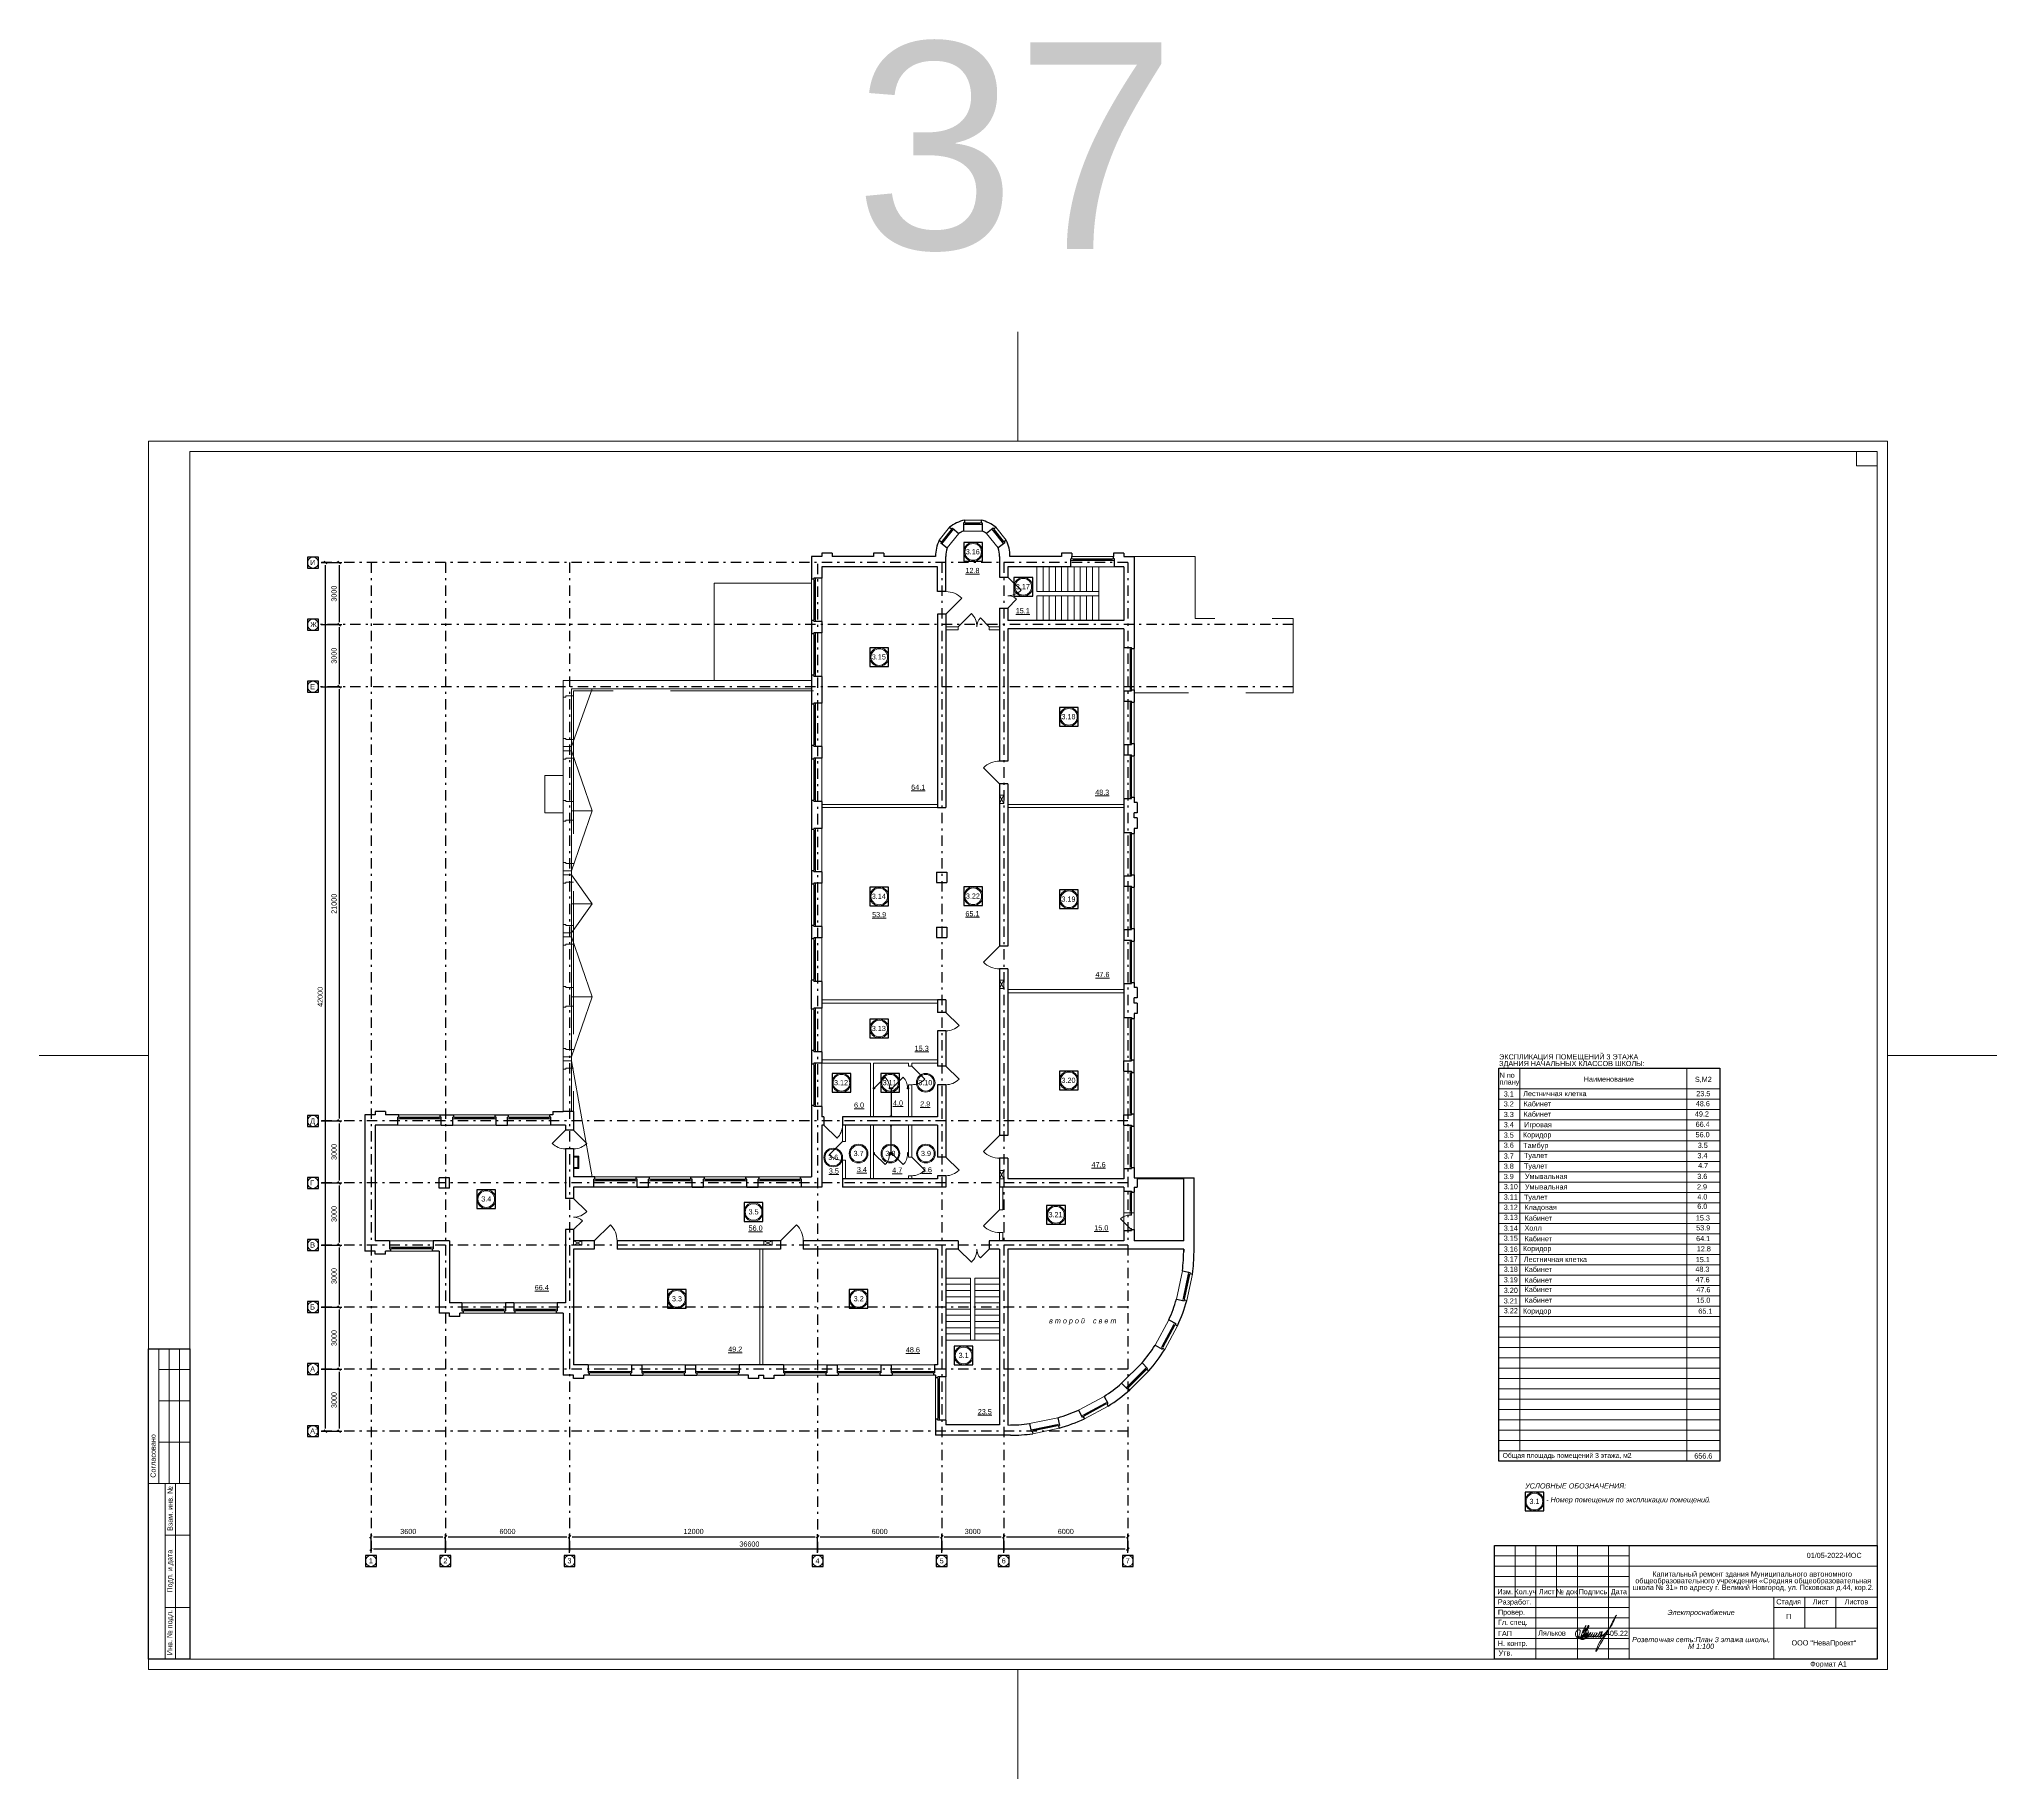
# Model space of a CAD drawing. Header units: metres. Extents: x -5 to 574, y -5 to 79.
# Drawn here: x 186.2 to 280.9, y -5.3 to 78.8 of the extents above; entities that cross this region are included whole.
import ezdxf
from ezdxf.enums import TextEntityAlignment as Align

# ---------------------------------------------------------------- set-up
doc = ezdxf.new("R2010")
doc.units = ezdxf.units.M
doc.header["$MEASUREMENT"] = 0
doc.linetypes.add('( Dashdot )', pattern=[1.001, 0.5, -0.25, 0.001, -0.25])
doc.linetypes.add('DGN Style 3', pattern=[9.681301, 6.915215, -2.766086])
doc.layers.get('DEFPOINTS').update_dxf_attribs({"lineweight": 0})
doc.layers.add('Level 50', color=7, linetype='Continuous', lineweight=0)
doc.layers.add('Level 63', color=7, linetype='Continuous', lineweight=0)
doc.layers.add('YOLO_STAMP', color=1, linetype='Continuous')
doc.layers.add('YOLO_TABLE', color=1, linetype='Continuous')
doc.styles.add('Arial', font='ariali.ttf')
doc.styles.add('GOST 2.304', font='cs_gost2304.shx')
doc.styles.get("Standard").update_dxf_attribs({"font": 'arial.ttf', "height": 0.25})
doc.styles.add('Standard_0', font='arial.ttf')
doc.styles.add('Style-Arial', font='arial.ttf')
doc.styles.add('Style-Arial IF', font='ariali.ttf')
doc.dimstyles.get("Standard").update_dxf_attribs({"dimtxt": 0.00018, "dimasz": 0.00018, "dimexe": 0.0002, "dimexo": 0.0625, "dimgap": 9e-05, "dimtad": 0, "dimtih": 1, "dimtoh": 1, "dimdec": 4, "dimlfac": 1000, "dimzin": 0, "dimdsep": 46, "dimtxsty": 'Standard_0', "dimcen": 9e-05, "dimadec": 0, "dimazin": 0, "dimtfac": 1, "dimtdec": 4, "dimtofl": 0, "dimtmove": 0, "dimatfit": 0, "dimfxl": 0.01, "dimfxlon": 1, "dimtolj": 1, "dimtzin": 0, "dimarcsym": 0})

# ---------------------------------------------------------------- blocks, each defined once
blk = doc.blocks.new('_Oblique-1')
at = {"color": 0, "linetype": 'ByBlock', "lineweight": -2}
blk.add_line((0.5, 0.5), (-0.5, -0.5), dxfattribs=at)
blk = doc.blocks.new('*D446')
at = {"color": 0, "linetype": 'Continuous', "lineweight": -2, "transparency": 16777216}
for p, q in [((202.291, 5.641), (202.291, 6.546)), ((202.416, 6.421), (205.766, 6.421)), ((205.891, 5.641), (205.891, 6.546))]:
    blk.add_line(p, q, dxfattribs=at)
at = {"layer": 'DEFPOINTS', "color": 0, "linetype": 'Continuous', "lineweight": 0, "transparency": 16777216}
for p in [(205.891, 6.421), (202.291, 5.516), (205.891, 5.516)]:
    blk.add_point(p, dxfattribs=at)
at = {"color": 0, "linetype": 'Continuous', "lineweight": -2, "transparency": 16777216, "xscale": 0.125, "yscale": 0.125, "zscale": 0.125, "rotation": 180}
blk.add_blockref('_Oblique-1', (202.291, 6.421), dxfattribs=at)
at = {"color": 0, "linetype": 'Continuous', "lineweight": -2, "transparency": 16777216, "xscale": 0.125, "yscale": 0.125, "zscale": 0.125}
blk.add_blockref('_Oblique-1', (205.891, 6.421), dxfattribs=at)
at = {"color": 0, "linetype": 'Continuous', "lineweight": 0, "transparency": 16777216, "insert": (204.091, 6.674), "char_height": 0.25, "attachment_point": 5, "style": 'Style-Arial'}
blk.add_mtext('\\A1;3600', dxfattribs=at)
blk = doc.blocks.new('*D447')
at = {"color": 0, "linetype": 'Continuous', "lineweight": -2, "transparency": 16777216}
for p, q in [((202.291, 5.641), (202.291, 5.937)), ((238.766, 5.812), (202.416, 5.812)), ((238.891, 5.641), (238.891, 5.937))]:
    blk.add_line(p, q, dxfattribs=at)
at = {"layer": 'DEFPOINTS', "color": 0, "linetype": 'Continuous', "lineweight": 0, "transparency": 16777216}
for p in [(202.291, 5.812), (202.291, 5.516), (238.891, 5.516)]:
    blk.add_point(p, dxfattribs=at)
at = {"color": 0, "linetype": 'Continuous', "lineweight": -2, "transparency": 16777216, "xscale": 0.125, "yscale": 0.125, "zscale": 0.125, "rotation": 180}
blk.add_blockref('_Oblique-1', (202.291, 5.812), dxfattribs=at)
at = {"color": 0, "linetype": 'Continuous', "lineweight": -2, "transparency": 16777216, "xscale": 0.125, "yscale": 0.125, "zscale": 0.125}
blk.add_blockref('_Oblique-1', (238.891, 5.812), dxfattribs=at)
at = {"color": 0, "linetype": 'Continuous', "lineweight": 0, "transparency": 16777216, "insert": (220.591, 6.065), "char_height": 0.25, "attachment_point": 5, "style": 'Style-Arial'}
blk.add_mtext('\\A1;36600', dxfattribs=at)
blk = doc.blocks.new('*D448')
at = {"color": 0, "linetype": 'Continuous', "lineweight": -2, "transparency": 16777216}
for p, q in [((199.874, 53.528), (200.881, 53.528)), ((200.756, 53.403), (200.756, 50.653)), ((199.874, 50.528), (200.881, 50.528))]:
    blk.add_line(p, q, dxfattribs=at)
at = {"layer": 'DEFPOINTS', "color": 0, "linetype": 'Continuous', "lineweight": 0, "transparency": 16777216}
for p in [(199.749, 53.528), (199.749, 50.528), (200.756, 50.528)]:
    blk.add_point(p, dxfattribs=at)
at = {"color": 0, "linetype": 'Continuous', "lineweight": -2, "transparency": 16777216, "xscale": 0.125, "yscale": 0.125, "zscale": 0.125}
for p, rotation in [((200.756, 53.528), 90), ((200.756, 50.528), 270)]:
    blk.add_blockref('_Oblique-1', p, dxfattribs=dict(at, rotation=rotation))
at = {"color": 0, "linetype": 'Continuous', "lineweight": 0, "transparency": 16777216, "insert": (200.504, 52.028), "char_height": 0.25, "attachment_point": 5, "rotation": 90, "style": 'Style-Arial'}
blk.add_mtext('\\A1;3000', dxfattribs=at)
blk = doc.blocks.new('*D449')
at = {"color": 0, "linetype": 'Continuous', "lineweight": -2, "transparency": 16777216}
for p, q in [((199.874, 53.528), (200.212, 53.528)), ((200.087, 11.653), (200.087, 53.403)), ((199.874, 11.528), (200.212, 11.528))]:
    blk.add_line(p, q, dxfattribs=at)
at = {"layer": 'DEFPOINTS', "color": 0, "linetype": 'Continuous', "lineweight": 0, "transparency": 16777216}
for p in [(199.749, 53.528), (200.087, 53.528), (199.749, 11.528)]:
    blk.add_point(p, dxfattribs=at)
at = {"color": 0, "linetype": 'Continuous', "lineweight": -2, "transparency": 16777216, "xscale": 0.125, "yscale": 0.125, "zscale": 0.125}
for p, rotation in [((200.087, 53.528), 90), ((200.087, 11.528), 270)]:
    blk.add_blockref('_Oblique-1', p, dxfattribs=dict(at, rotation=rotation))
at = {"color": 0, "linetype": 'Continuous', "lineweight": 0, "transparency": 16777216, "insert": (199.834, 32.528), "char_height": 0.25, "attachment_point": 5, "rotation": 90, "style": 'Style-Arial'}
blk.add_mtext('\\A1;42000', dxfattribs=at)
blk = doc.blocks.new('*U29')
at = {"color": 7, "linetype": 'Continuous', "lineweight": 0}
for p, q in [((0, 29.7), (0, 34.987)), ((-42.05, 0), (-47.337, 0)), ((47.337, 0), (42.05, 0)), ((0, -34.987), (0, -29.7))]:
    blk.add_line(p, q, dxfattribs=at)
at = {"color": 7, "linetype": 'Continuous', "lineweight": 0, "flags": 128}
blk.add_lwpolyline([(42.05, 29.7), (42.05, -29.7), (-42.05, -29.7), (-42.05, 29.7), (42.05, 29.7)], close=True, dxfattribs=at)
at = {"layer": 'Level 50', "color": 7, "linetype": 'Continuous', "lineweight": 13}
for p, q in [((-40.05, 29.2), (-40.05, -29.2)), ((41.55, 29.2), (-40.05, 29.2)), ((40.55, 29.2), (40.55, 28.5)), ((40.55, 28.5), (41.55, 28.5)), ((41.55, 29.2), (41.55, -29.2)), ((41.55, -29.2), (-41.25, -29.2))]:
    blk.add_line(p, q, dxfattribs=at)
at = {"layer": 'Level 63', "color": 7, "linetype": 'Continuous', "lineweight": 13}
for p, q in [((-42.05, -14.2), (-40.05, -14.2)), ((-42.05, -14.2), (-42.05, -20.7)), ((-41.55, -14.2), (-41.55, -20.7)), ((-41.05, -14.2), (-41.05, -20.7)), ((-40.55, -14.2), (-40.55, -20.7)), ((-41.55, -15.2), (-40.05, -15.2)), ((-41.55, -16.7), (-40.05, -16.7)), ((-41.55, -18.7), (-40.05, -18.7)), ((-42.05, -20.7), (-40.05, -20.7)), ((-41.25, -20.7), (-40.05, -20.7)), ((-40.75, -29.2), (-40.75, -20.7)), ((-41.25, -23.2), (-40.05, -23.2)), ((23.05, -23.7), (41.55, -23.7)), ((23.05, -23.7), (23.05, -29.2)), ((24.05, -23.7), (24.05, -26.2)), ((25.05, -23.7), (25.05, -29.2)), ((26.05, -23.7), (26.05, -26.2)), ((27.05, -23.7), (27.05, -29.2)), ((28.55, -23.7), (28.55, -29.2)), ((29.55, -23.7), (29.55, -29.2)), ((29.55, -24.7), (41.55, -24.7)), ((23.05, -25.7), (29.55, -25.7)), ((23.05, -26.2), (29.55, -26.2)), ((29.55, -26.2), (41.55, -26.2)), ((-41.25, -26.7), (-40.05, -26.7)), ((36.55, -26.7), (41.55, -26.7)), ((29.55, -27.7), (41.55, -27.7))]:
    blk.add_line(p, q, dxfattribs=at)
at = {"layer": 'Level 63', "color": 7, "linetype": 'Continuous', "lineweight": 0}
for p, q in [((23.05, -24.2), (29.55, -24.2)), ((23.05, -24.7), (29.55, -24.7)), ((23.05, -25.2), (29.55, -25.2)), ((23.05, -26.7), (29.55, -26.7)), ((23.05, -27.2), (29.55, -27.2)), ((23.05, -27.7), (29.55, -27.7)), ((23.05, -28.2), (29.55, -28.2)), ((23.05, -28.7), (29.55, -28.7))]:
    blk.add_line(p, q, dxfattribs=at)
at = {"layer": 'Level 63', "color": 7, "linetype": 'Continuous', "lineweight": 13, "flags": 128}
for points in [[(-41.25, -29.2), (-41.25, -20.7)], [(36.55, -26.2), (36.55, -29.2)], [(38.05, -26.2), (38.05, -27.7)], [(39.55, -26.2), (39.55, -27.7)]]:
    blk.add_lwpolyline(points, dxfattribs=at)
at = {"layer": 'Level 63', "color": 7, "linetype": 'Continuous', "lineweight": 0, "style": 'Style-Arial'}
for s, p in [('Согласовано', (-41.826, -19.373)), ('Взам. инв. №', (-41.007, -21.916)), ('Подп. и дата', (-41.02, -24.945)), ('Инв. № подл.', (-41.025, -27.913))]:
    blk.add_text(s, height=0.25002, rotation=90, dxfattribs=at).set_placement(p, align=Align.MIDDLE_CENTER)
for s, p in [('Изм.', (23.557, -25.935)), ('Разработ.', (24.019, -26.431)), ('Кол.уч', (24.534, -25.935)), ('Лист', (25.573, -25.935)), ('№ док', (26.532, -25.935)), ('Подпись', (27.806, -25.935)), ('Дата', (29.061, -25.935)), ('Стадия', (37.268, -26.425)), ('Лист', (38.813, -26.425)), ('Листов', (40.546, -26.425)), ('Провер.', (23.864, -26.929)), ('Гл. спец.', (23.931, -27.416)), ('Н. контр.', (23.925, -28.435)), ('ГАП', (23.551, -27.957)), ('ООО "НеваПроект"', (38.973, -28.411)), ('Утв.', (23.57, -28.902)), ('Формат А1', (39.197, -29.431))]:
    blk.add_text(s, height=0.25, dxfattribs=at).set_placement(p, align=Align.MIDDLE_CENTER)
blk = doc.blocks.new('*D588')
at = {"color": 0, "linetype": 'Continuous', "lineweight": -2, "transparency": 16777216}
for p, q in [((205.891, 5.641), (205.891, 6.546)), ((206.016, 6.421), (211.766, 6.421)), ((211.891, 5.641), (211.891, 6.546))]:
    blk.add_line(p, q, dxfattribs=at)
at = {"layer": 'DEFPOINTS', "color": 0, "linetype": 'Continuous', "lineweight": 0, "transparency": 16777216}
for p in [(211.891, 6.421), (205.891, 5.516), (211.891, 5.516)]:
    blk.add_point(p, dxfattribs=at)
at = {"color": 0, "linetype": 'Continuous', "lineweight": -2, "transparency": 16777216, "xscale": 0.125, "yscale": 0.125, "zscale": 0.125, "rotation": 180}
blk.add_blockref('_Oblique-1', (205.891, 6.421), dxfattribs=at)
at = {"color": 0, "linetype": 'Continuous', "lineweight": -2, "transparency": 16777216, "xscale": 0.125, "yscale": 0.125, "zscale": 0.125}
blk.add_blockref('_Oblique-1', (211.891, 6.421), dxfattribs=at)
at = {"color": 0, "linetype": 'Continuous', "lineweight": 0, "transparency": 16777216, "insert": (208.891, 6.674), "char_height": 0.25, "attachment_point": 5, "style": 'Style-Arial'}
blk.add_mtext('\\A1;6000', dxfattribs=at)
blk = doc.blocks.new('*D589')
at = {"color": 0, "linetype": 'Continuous', "lineweight": -2, "transparency": 16777216}
for p, q in [((211.891, 5.641), (211.891, 6.546)), ((212.016, 6.421), (223.766, 6.421)), ((223.891, 5.641), (223.891, 6.546))]:
    blk.add_line(p, q, dxfattribs=at)
at = {"layer": 'DEFPOINTS', "color": 0, "linetype": 'Continuous', "lineweight": 0, "transparency": 16777216}
for p in [(223.891, 6.421), (211.891, 5.516), (223.891, 5.516)]:
    blk.add_point(p, dxfattribs=at)
at = {"color": 0, "linetype": 'Continuous', "lineweight": -2, "transparency": 16777216, "xscale": 0.125, "yscale": 0.125, "zscale": 0.125, "rotation": 180}
blk.add_blockref('_Oblique-1', (211.891, 6.421), dxfattribs=at)
at = {"color": 0, "linetype": 'Continuous', "lineweight": -2, "transparency": 16777216, "xscale": 0.125, "yscale": 0.125, "zscale": 0.125}
blk.add_blockref('_Oblique-1', (223.891, 6.421), dxfattribs=at)
at = {"color": 0, "linetype": 'Continuous', "lineweight": 0, "transparency": 16777216, "insert": (217.891, 6.674), "char_height": 0.25, "attachment_point": 5, "style": 'Style-Arial'}
blk.add_mtext('\\A1;12000', dxfattribs=at)
blk = doc.blocks.new('*D590')
at = {"color": 0, "linetype": 'Continuous', "lineweight": -2, "transparency": 16777216}
for p, q in [((223.891, 5.641), (223.891, 6.546)), ((224.016, 6.421), (229.766, 6.421)), ((229.891, 5.641), (229.891, 6.546))]:
    blk.add_line(p, q, dxfattribs=at)
at = {"layer": 'DEFPOINTS', "color": 0, "linetype": 'Continuous', "lineweight": 0, "transparency": 16777216}
for p in [(229.891, 6.421), (223.891, 5.516), (229.891, 5.516)]:
    blk.add_point(p, dxfattribs=at)
at = {"color": 0, "linetype": 'Continuous', "lineweight": -2, "transparency": 16777216, "xscale": 0.125, "yscale": 0.125, "zscale": 0.125, "rotation": 180}
blk.add_blockref('_Oblique-1', (223.891, 6.421), dxfattribs=at)
at = {"color": 0, "linetype": 'Continuous', "lineweight": -2, "transparency": 16777216, "xscale": 0.125, "yscale": 0.125, "zscale": 0.125}
blk.add_blockref('_Oblique-1', (229.891, 6.421), dxfattribs=at)
at = {"color": 0, "linetype": 'Continuous', "lineweight": 0, "transparency": 16777216, "insert": (226.891, 6.674), "char_height": 0.25, "attachment_point": 5, "style": 'Style-Arial'}
blk.add_mtext('\\A1;6000', dxfattribs=at)
blk = doc.blocks.new('*D591')
at = {"color": 0, "linetype": 'Continuous', "lineweight": -2, "transparency": 16777216}
for p, q in [((229.891, 5.641), (229.891, 6.546)), ((230.016, 6.421), (232.766, 6.421)), ((232.891, 5.641), (232.891, 6.546))]:
    blk.add_line(p, q, dxfattribs=at)
at = {"layer": 'DEFPOINTS', "color": 0, "linetype": 'Continuous', "lineweight": 0, "transparency": 16777216}
for p in [(232.891, 6.421), (229.891, 5.516), (232.891, 5.516)]:
    blk.add_point(p, dxfattribs=at)
at = {"color": 0, "linetype": 'Continuous', "lineweight": -2, "transparency": 16777216, "xscale": 0.125, "yscale": 0.125, "zscale": 0.125, "rotation": 180}
blk.add_blockref('_Oblique-1', (229.891, 6.421), dxfattribs=at)
at = {"color": 0, "linetype": 'Continuous', "lineweight": -2, "transparency": 16777216, "xscale": 0.125, "yscale": 0.125, "zscale": 0.125}
blk.add_blockref('_Oblique-1', (232.891, 6.421), dxfattribs=at)
at = {"color": 0, "linetype": 'Continuous', "lineweight": 0, "transparency": 16777216, "insert": (231.391, 6.674), "char_height": 0.25, "attachment_point": 5, "style": 'Style-Arial'}
blk.add_mtext('\\A1;3000', dxfattribs=at)
blk = doc.blocks.new('*D592')
at = {"color": 0, "linetype": 'Continuous', "lineweight": -2, "transparency": 16777216}
for p, q in [((232.891, 5.641), (232.891, 6.546)), ((233.016, 6.421), (238.766, 6.421)), ((238.891, 5.641), (238.891, 6.546))]:
    blk.add_line(p, q, dxfattribs=at)
at = {"layer": 'DEFPOINTS', "color": 0, "linetype": 'Continuous', "lineweight": 0, "transparency": 16777216}
for p in [(238.891, 6.421), (232.891, 5.516), (238.891, 5.516)]:
    blk.add_point(p, dxfattribs=at)
at = {"color": 0, "linetype": 'Continuous', "lineweight": -2, "transparency": 16777216, "xscale": 0.125, "yscale": 0.125, "zscale": 0.125, "rotation": 180}
blk.add_blockref('_Oblique-1', (232.891, 6.421), dxfattribs=at)
at = {"color": 0, "linetype": 'Continuous', "lineweight": -2, "transparency": 16777216, "xscale": 0.125, "yscale": 0.125, "zscale": 0.125}
blk.add_blockref('_Oblique-1', (238.891, 6.421), dxfattribs=at)
at = {"color": 0, "linetype": 'Continuous', "lineweight": 0, "transparency": 16777216, "insert": (235.891, 6.674), "char_height": 0.25, "attachment_point": 5, "style": 'Style-Arial'}
blk.add_mtext('\\A1;6000', dxfattribs=at)
blk = doc.blocks.new('*D576')
at = {"color": 0, "linetype": 'Continuous', "lineweight": -2, "transparency": 16777216}
for p, q in [((199.874, 50.528), (200.881, 50.528)), ((200.756, 50.403), (200.756, 47.653)), ((199.874, 47.528), (200.881, 47.528))]:
    blk.add_line(p, q, dxfattribs=at)
at = {"layer": 'DEFPOINTS', "color": 0, "linetype": 'Continuous', "lineweight": 0, "transparency": 16777216}
for p in [(199.749, 50.528), (199.749, 47.528), (200.756, 47.528)]:
    blk.add_point(p, dxfattribs=at)
at = {"color": 0, "linetype": 'Continuous', "lineweight": -2, "transparency": 16777216, "xscale": 0.125, "yscale": 0.125, "zscale": 0.125}
for p, rotation in [((200.756, 50.528), 90), ((200.756, 47.528), 270)]:
    blk.add_blockref('_Oblique-1', p, dxfattribs=dict(at, rotation=rotation))
at = {"color": 0, "linetype": 'Continuous', "lineweight": 0, "transparency": 16777216, "insert": (200.504, 49.028), "char_height": 0.25, "attachment_point": 5, "rotation": 90, "style": 'Style-Arial'}
blk.add_mtext('\\A1;3000', dxfattribs=at)
blk = doc.blocks.new('*D577')
at = {"color": 0, "linetype": 'Continuous', "lineweight": -2, "transparency": 16777216}
for p, q in [((199.874, 47.528), (200.881, 47.528)), ((200.756, 47.403), (200.756, 26.653)), ((199.874, 26.528), (200.881, 26.528))]:
    blk.add_line(p, q, dxfattribs=at)
at = {"layer": 'DEFPOINTS', "color": 0, "linetype": 'Continuous', "lineweight": 0, "transparency": 16777216}
for p in [(199.749, 47.528), (199.749, 26.528), (200.756, 26.528)]:
    blk.add_point(p, dxfattribs=at)
at = {"color": 0, "linetype": 'Continuous', "lineweight": -2, "transparency": 16777216, "xscale": 0.125, "yscale": 0.125, "zscale": 0.125}
for p, rotation in [((200.756, 47.528), 90), ((200.756, 26.528), 270)]:
    blk.add_blockref('_Oblique-1', p, dxfattribs=dict(at, rotation=rotation))
at = {"color": 0, "linetype": 'Continuous', "lineweight": 0, "transparency": 16777216, "insert": (200.504, 37.028), "char_height": 0.25, "attachment_point": 5, "rotation": 90, "style": 'Style-Arial'}
blk.add_mtext('\\A1;21000', dxfattribs=at)
blk = doc.blocks.new('*D578')
at = {"color": 0, "linetype": 'Continuous', "lineweight": -2, "transparency": 16777216}
for p, q in [((199.874, 26.528), (200.881, 26.528)), ((200.756, 26.403), (200.756, 23.653)), ((199.874, 23.528), (200.881, 23.528))]:
    blk.add_line(p, q, dxfattribs=at)
at = {"layer": 'DEFPOINTS', "color": 0, "linetype": 'Continuous', "lineweight": 0, "transparency": 16777216}
for p in [(199.749, 26.528), (199.749, 23.528), (200.756, 23.528)]:
    blk.add_point(p, dxfattribs=at)
at = {"color": 0, "linetype": 'Continuous', "lineweight": -2, "transparency": 16777216, "xscale": 0.125, "yscale": 0.125, "zscale": 0.125}
for p, rotation in [((200.756, 26.528), 90), ((200.756, 23.528), 270)]:
    blk.add_blockref('_Oblique-1', p, dxfattribs=dict(at, rotation=rotation))
at = {"color": 0, "linetype": 'Continuous', "lineweight": 0, "transparency": 16777216, "insert": (200.504, 25.028), "char_height": 0.25, "attachment_point": 5, "rotation": 90, "style": 'Style-Arial'}
blk.add_mtext('\\A1;3000', dxfattribs=at)
blk = doc.blocks.new('*D579')
at = {"color": 0, "linetype": 'Continuous', "lineweight": -2, "transparency": 16777216}
for p, q in [((199.874, 23.528), (200.881, 23.528)), ((200.756, 23.403), (200.756, 20.653)), ((199.874, 20.528), (200.881, 20.528))]:
    blk.add_line(p, q, dxfattribs=at)
at = {"layer": 'DEFPOINTS', "color": 0, "linetype": 'Continuous', "lineweight": 0, "transparency": 16777216}
for p in [(199.749, 23.528), (199.749, 20.528), (200.756, 20.528)]:
    blk.add_point(p, dxfattribs=at)
at = {"color": 0, "linetype": 'Continuous', "lineweight": -2, "transparency": 16777216, "xscale": 0.125, "yscale": 0.125, "zscale": 0.125}
for p, rotation in [((200.756, 23.528), 90), ((200.756, 20.528), 270)]:
    blk.add_blockref('_Oblique-1', p, dxfattribs=dict(at, rotation=rotation))
at = {"color": 0, "linetype": 'Continuous', "lineweight": 0, "transparency": 16777216, "insert": (200.504, 22.028), "char_height": 0.25, "attachment_point": 5, "rotation": 90, "style": 'Style-Arial'}
blk.add_mtext('\\A1;3000', dxfattribs=at)
blk = doc.blocks.new('*D580')
at = {"color": 0, "linetype": 'Continuous', "lineweight": -2, "transparency": 16777216}
for p, q in [((199.874, 20.528), (200.881, 20.528)), ((200.756, 20.403), (200.756, 17.653)), ((199.874, 17.528), (200.881, 17.528))]:
    blk.add_line(p, q, dxfattribs=at)
at = {"layer": 'DEFPOINTS', "color": 0, "linetype": 'Continuous', "lineweight": 0, "transparency": 16777216}
for p in [(199.749, 20.528), (199.749, 17.528), (200.756, 17.528)]:
    blk.add_point(p, dxfattribs=at)
at = {"color": 0, "linetype": 'Continuous', "lineweight": -2, "transparency": 16777216, "xscale": 0.125, "yscale": 0.125, "zscale": 0.125}
for p, rotation in [((200.756, 20.528), 90), ((200.756, 17.528), 270)]:
    blk.add_blockref('_Oblique-1', p, dxfattribs=dict(at, rotation=rotation))
at = {"color": 0, "linetype": 'Continuous', "lineweight": 0, "transparency": 16777216, "insert": (200.504, 19.028), "char_height": 0.25, "attachment_point": 5, "rotation": 90, "style": 'Style-Arial'}
blk.add_mtext('\\A1;3000', dxfattribs=at)
blk = doc.blocks.new('*D581')
at = {"color": 0, "linetype": 'Continuous', "lineweight": -2, "transparency": 16777216}
for p, q in [((199.874, 17.528), (200.881, 17.528)), ((200.756, 17.403), (200.756, 14.653)), ((199.874, 14.528), (200.881, 14.528))]:
    blk.add_line(p, q, dxfattribs=at)
at = {"layer": 'DEFPOINTS', "color": 0, "linetype": 'Continuous', "lineweight": 0, "transparency": 16777216}
for p in [(199.749, 17.528), (199.749, 14.528), (200.756, 14.528)]:
    blk.add_point(p, dxfattribs=at)
at = {"color": 0, "linetype": 'Continuous', "lineweight": -2, "transparency": 16777216, "xscale": 0.125, "yscale": 0.125, "zscale": 0.125}
for p, rotation in [((200.756, 17.528), 90), ((200.756, 14.528), 270)]:
    blk.add_blockref('_Oblique-1', p, dxfattribs=dict(at, rotation=rotation))
at = {"color": 0, "linetype": 'Continuous', "lineweight": 0, "transparency": 16777216, "insert": (200.504, 16.028), "char_height": 0.25, "attachment_point": 5, "rotation": 90, "style": 'Style-Arial'}
blk.add_mtext('\\A1;3000', dxfattribs=at)
blk = doc.blocks.new('*D582')
at = {"color": 0, "linetype": 'Continuous', "lineweight": -2, "transparency": 16777216}
for p, q in [((199.874, 14.528), (200.881, 14.528)), ((200.756, 14.403), (200.756, 11.653)), ((199.874, 11.528), (200.881, 11.528))]:
    blk.add_line(p, q, dxfattribs=at)
at = {"layer": 'DEFPOINTS', "color": 0, "linetype": 'Continuous', "lineweight": 0, "transparency": 16777216}
for p in [(199.749, 14.528), (199.749, 11.528), (200.756, 11.528)]:
    blk.add_point(p, dxfattribs=at)
at = {"color": 0, "linetype": 'Continuous', "lineweight": -2, "transparency": 16777216, "xscale": 0.125, "yscale": 0.125, "zscale": 0.125}
for p, rotation in [((200.756, 14.528), 90), ((200.756, 11.528), 270)]:
    blk.add_blockref('_Oblique-1', p, dxfattribs=dict(at, rotation=rotation))
at = {"color": 0, "linetype": 'Continuous', "lineweight": 0, "transparency": 16777216, "insert": (200.504, 13.028), "char_height": 0.25, "attachment_point": 5, "rotation": 90, "style": 'Style-Arial'}
blk.add_mtext('\\A1;3000', dxfattribs=at)

msp = doc.modelspace()

# ---------------------------------------------------------------- linework, layer by layer
at = {"color": 7, "linetype": 'Continuous', "lineweight": 0}
for p, q in [((230.26990398, 55.23607448), (229.77034598, 54.61122105)), ((230.40765009, 55.18996419), (229.84564734, 54.48700408)), ((229.93542943, 54.5432551), (230.37254267, 55.09000185)), ((230.71927966, 54.94082249), (230.15727692, 54.23786238)), ((230.94089163, 55.44635737), (231.84089163, 55.44635737)), ((230.94089163, 55.04737795), (231.84089163, 55.04737795)), ((230.99089163, 55.58273974), (231.79089163, 55.58273974)), ((231.04089163, 55.41135737), (231.74089163, 55.41135737)), ((232.0625036, 54.94082249), (232.62450634, 54.23786238)), ((232.37413318, 55.18996419), (232.93613592, 54.48700408)), ((232.40924059, 55.09000185), (232.84635383, 54.5432551)), ((232.51187929, 55.23607448), (233.01143728, 54.61122105)), ((234.79089163, 53.32774686), (234.79089163, 52.12774686)), ((235.09089163, 53.32774686), (235.09089163, 52.12774686)), ((235.39089163, 53.32774686), (235.39089163, 52.12774686)), ((235.69089163, 53.32774686), (235.69089163, 52.12774686)), ((235.99089163, 53.32774686), (235.99089163, 52.12774686)), ((238.24089163, 53.32774686), (236.14089163, 53.32774686)), ((238.19089163, 53.82774686), (236.19089163, 53.82774686)), ((238.14089163, 53.67274686), (236.24089163, 53.67274686)), ((236.29089163, 53.32774686), (236.29089163, 52.12774686)), ((236.59089163, 53.32774686), (236.59089163, 52.12774686)), ((236.89089163, 53.32774686), (236.89089163, 52.12774686)), ((237.19089163, 53.32774686), (237.19089163, 52.12774686)), ((223.59089163, 52.72774686), (223.59089163, 50.72774686)), ((223.74589163, 52.67774686), (223.74589163, 50.77774686)), ((224.09089163, 52.77774686), (224.09089163, 50.67774686)), ((234.79089163, 51.92774686), (234.79089163, 50.72774686)), ((235.09089163, 51.92774686), (235.09089163, 50.72774686)), ((235.39089163, 51.92774686), (235.39089163, 50.72774686)), ((235.69089163, 51.92774686), (235.69089163, 50.72774686)), ((235.99089163, 51.92774686), (235.99089163, 50.72774686)), ((236.29089163, 51.92774686), (236.29089163, 50.72774686)), ((236.59089163, 51.92774686), (236.59089163, 50.72774686)), ((236.89089163, 51.92774686), (236.89089163, 50.72774686)), ((237.19089163, 51.92774686), (237.19089163, 50.72774686)), ((223.59089163, 50.07774686), (223.59089163, 48.07774686)), ((223.74589163, 50.02774686), (223.74589163, 48.12774686)), ((224.09089163, 50.12774686), (224.09089163, 48.02774686)), ((238.69089163, 47.32774686), (238.69089163, 49.42774686)), ((239.03589163, 47.42774686), (239.03589163, 49.32774686)), ((239.19089163, 47.37774686), (239.19089163, 49.37774686)), ((223.59089163, 46.67774686), (223.59089163, 44.67774686)), ((223.74589163, 46.62774686), (223.74589163, 44.72774686)), ((224.09089163, 46.72774686), (224.09089163, 44.62774686)), ((238.69089163, 44.72774686), (238.69089163, 46.82774686)), ((239.03589163, 44.82774686), (239.03589163, 46.72774686)), ((239.19089163, 44.77774686), (239.19089163, 46.77774686)), ((223.59089163, 44.02774686), (223.59089163, 42.02774686)), ((223.74589163, 43.97774686), (223.74589163, 42.07774686)), ((224.09089163, 44.07774686), (224.09089163, 41.97774686)), ((238.69089163, 42.12774686), (238.69089163, 44.22774686)), ((239.03589163, 42.22774686), (239.03589163, 44.12774686)), ((239.19089163, 42.17774686), (239.19089163, 44.17774686)), ((223.59089163, 40.62774686), (223.59089163, 38.62774686)), ((223.74589163, 40.57774686), (223.74589163, 38.67774686)), ((224.09089163, 40.67774686), (224.09089163, 38.57774686)), ((238.69089163, 38.37774686), (238.69089163, 40.47774686)), ((239.03589163, 38.47774686), (239.03589163, 40.37774686)), ((239.19089163, 38.42774686), (239.19089163, 40.42774686)), ((223.59089163, 37.97774686), (223.59089163, 35.97774686)), ((223.74589163, 37.92774686), (223.74589163, 36.02774686)), ((224.09089163, 38.02774686), (224.09089163, 35.92774686)), ((238.69089163, 35.77774686), (238.69089163, 37.87774686)), ((239.03589163, 35.87774686), (239.03589163, 37.77774686)), ((239.19089163, 35.82774686), (239.19089163, 37.82774686)), ((223.59089163, 35.32774686), (223.59089163, 33.32774686)), ((223.74589163, 35.27774686), (223.74589163, 33.37774686)), ((224.09089163, 35.37774686), (224.09089163, 33.27774686)), ((238.69089163, 33.17774686), (238.69089163, 35.27774686)), ((239.03589163, 33.27774686), (239.03589163, 35.17774686)), ((239.19089163, 33.22774686), (239.19089163, 35.22774686)), ((223.59089163, 31.92774686), (223.59089163, 29.92774686)), ((223.74589163, 31.87774686), (223.74589163, 29.97774686)), ((224.09089163, 31.97774686), (224.09089163, 29.87774686)), ((238.69089163, 31.52774686), (238.69089163, 29.42774686)), ((239.03589163, 31.42774686), (239.03589163, 29.52774686)), ((239.19089163, 31.47774686), (239.19089163, 29.47774686)), ((223.59089163, 29.27774686), (223.59089163, 27.27774686)), ((223.74589163, 29.22774686), (223.74589163, 27.32774686)), ((224.09089163, 29.32774686), (224.09089163, 27.22774686)), ((238.69089163, 28.92774686), (238.69089163, 26.82774686)), ((239.03589163, 28.82774686), (239.03589163, 26.92774686)), ((239.19089163, 28.87774686), (239.19089163, 26.87774686)), ((256.83055247, 27.57377459), (267.51645771, 27.57377459)), ((205.64089163, 26.82774686), (203.64089163, 26.82774686)), ((205.59089163, 26.67274686), (203.69089163, 26.67274686)), ((208.29089163, 26.82774686), (206.29089163, 26.82774686)), ((208.24089163, 26.67274686), (206.34089163, 26.67274686)), ((210.94089163, 26.82774686), (208.94089163, 26.82774686)), ((210.89089163, 26.67274686), (208.99089163, 26.67274686)), ((256.83055247, 27.07377459), (267.51645771, 27.07377459)), ((256.83055247, 26.57377459), (267.51645771, 26.57377459)), ((205.69089163, 26.32774686), (203.59089163, 26.32774686)), ((208.34089163, 26.32774686), (206.24089163, 26.32774686)), ((210.99089163, 26.32774686), (208.89089163, 26.32774686)), ((238.69089163, 26.32774686), (238.69089163, 24.22774686)), ((239.03589163, 26.22774686), (239.03589163, 24.32774686)), ((239.19089163, 26.27774686), (239.19089163, 24.27774686)), ((256.83055247, 26.07377459), (267.51645771, 26.07377459)), ((256.83055247, 25.57377459), (267.51645771, 25.57377459)), ((256.83055247, 25.07377459), (267.51645771, 25.07377459)), ((215.11589163, 23.82774686), (213.11589163, 23.82774686)), ((215.06589163, 23.67274686), (213.16589163, 23.67274686)), ((217.76589163, 23.82774686), (215.76589163, 23.82774686)), ((217.71589163, 23.67274686), (215.81589163, 23.67274686)), ((220.41589163, 23.82774686), (218.41589163, 23.82774686)), ((220.36589163, 23.67274686), (218.46589163, 23.67274686)), ((223.06589163, 23.82774686), (221.06589163, 23.82774686)), ((223.01589163, 23.67274686), (221.11589163, 23.67274686)), ((256.83055247, 24.57377459), (267.51645771, 24.57377459)), ((256.83055247, 24.07377459), (267.51645771, 24.07377459)), ((215.16589163, 23.32774686), (213.06589163, 23.32774686)), ((217.81589163, 23.32774686), (215.71589163, 23.32774686)), ((220.46589163, 23.32774686), (218.36589163, 23.32774686)), ((223.11589163, 23.32774686), (221.01589163, 23.32774686)), ((239.03589163, 23.02774686), (239.03589163, 22.17774686)), ((256.83055247, 23.57377459), (267.51645771, 23.57377459)), ((256.83055247, 23.07377459), (267.51645771, 23.07377459)), ((238.69089163, 22.07774686), (238.69089163, 21.22774686)), ((239.19089163, 22.07774686), (239.19089163, 21.27774686)), ((256.83055247, 22.57377459), (267.51645771, 22.57377459)), ((256.83055247, 22.07377459), (267.51645771, 22.07377459)), ((256.83055247, 21.57377459), (267.51645771, 21.57377459)), ((256.83055247, 21.07377459), (267.51645771, 21.07377459)), ((203.19089163, 20.72774686), (205.29089163, 20.72774686)), ((203.24089163, 20.22774686), (205.24089163, 20.22774686)), ((203.29089163, 20.38274686), (205.19089163, 20.38274686)), ((256.83055247, 20.57377459), (267.51645771, 20.57377459)), ((256.83055247, 20.07377459), (267.51645771, 20.07377459)), ((241.24313069, 17.90642692), (241.52991839, 19.27673813)), ((241.60251138, 17.93337995), (241.8483294, 19.10793242)), ((242.01432536, 19.12427498), (241.74802249, 17.85184314)), ((256.83055247, 19.57377459), (267.51645771, 19.57377459)), ((256.83055247, 19.07377459), (267.51645771, 19.07377459)), ((231.29089163, 18.62774686), (230.09089163, 18.62774686)), ((231.29089163, 18.32774686), (230.09089163, 18.32774686)), ((231.29089163, 18.02774686), (230.09089163, 18.02774686)), ((232.69089163, 18.62774686), (231.49089163, 18.62774686)), ((232.69089163, 18.32774686), (231.49089163, 18.32774686)), ((232.69089163, 18.02774686), (231.49089163, 18.02774686)), ((256.83055247, 18.57377459), (267.51645771, 18.57377459)), ((256.83055247, 18.07377459), (267.51645771, 18.07377459)), ((206.69089163, 17.72774686), (208.79089163, 17.72774686)), ((206.74089163, 17.22774686), (208.74089163, 17.22774686)), ((206.79089163, 17.38274686), (208.69089163, 17.38274686)), ((209.19089163, 17.72774686), (211.29089163, 17.72774686)), ((209.24089163, 17.22774686), (211.24089163, 17.22774686)), ((209.29089163, 17.38274686), (211.19089163, 17.38274686)), ((231.29089163, 17.72774686), (230.09089163, 17.72774686)), ((231.29089163, 17.42774686), (230.09089163, 17.42774686)), ((231.29089163, 17.12774686), (230.09089163, 17.12774686)), ((232.69089163, 17.72774686), (231.49089163, 17.72774686)), ((232.69089163, 17.42774686), (231.49089163, 17.42774686)), ((232.69089163, 17.12774686), (231.49089163, 17.12774686)), ((256.83055247, 17.57377459), (267.51645771, 17.57377459)), ((256.83055247, 17.07377459), (267.51645771, 17.07377459)), ((231.29089163, 16.82774686), (230.09089163, 16.82774686)), ((231.29089163, 16.52774686), (230.09089163, 16.52774686)), ((231.29089163, 16.22774686), (230.09089163, 16.22774686)), ((232.69089163, 16.82774686), (231.49089163, 16.82774686)), ((232.69089163, 16.52774686), (231.49089163, 16.52774686)), ((232.69089163, 16.22774686), (231.49089163, 16.22774686)), ((240.21162342, 15.67834143), (240.87794051, 16.90960969)), ((240.5637262, 15.60150025), (241.13485514, 16.65687304)), ((241.2986017, 16.62511138), (240.67987868, 15.48179085)), ((256.83055247, 16.57377459), (267.51645771, 16.57377459)), ((256.83055247, 16.07377459), (267.51645771, 16.07377459)), ((256.83055247, 15.57377459), (267.51645771, 15.57377459)), ((212.79089163, 14.72774686), (214.89089163, 14.72774686)), ((212.84089163, 14.22774686), (214.84089163, 14.22774686)), ((212.89089163, 14.38274686), (214.79089163, 14.38274686)), ((215.39089163, 14.72774686), (217.49089163, 14.72774686)), ((215.44089163, 14.22774686), (217.44089163, 14.22774686)), ((215.49089163, 14.38274686), (217.39089163, 14.38274686)), ((217.99089163, 14.72774686), (220.09089163, 14.72774686)), ((218.04089163, 14.22774686), (220.04089163, 14.22774686)), ((218.09089163, 14.38274686), (219.99089163, 14.38274686)), ((224.34089163, 14.72774686), (222.24089163, 14.72774686)), ((224.29089163, 14.22774686), (222.29089163, 14.22774686)), ((224.24089163, 14.38274686), (222.34089163, 14.38274686)), ((226.94089163, 14.72774686), (224.84089163, 14.72774686)), ((226.89089163, 14.22774686), (224.89089163, 14.22774686)), ((226.84089163, 14.38274686), (224.94089163, 14.38274686)), ((229.54089163, 14.72774686), (227.44089163, 14.72774686)), ((229.49089163, 14.22774686), (227.49089163, 14.22774686)), ((229.44089163, 14.38274686), (227.54089163, 14.38274686)), ((238.58890412, 13.83978488), (239.57885361, 14.82973437)), ((238.90444223, 13.66566813), (239.75297036, 14.51419626)), ((239.90084623, 14.43703108), (238.98160741, 13.51779226)), ((256.83055247, 15.07377459), (267.51645771, 15.07377459)), ((256.83055247, 14.57377459), (267.51645771, 14.57377459)), ((229.59089163, 12.10774686), (229.59089163, 14.10774686)), ((229.74589163, 12.15774686), (229.74589163, 14.05774686)), ((230.09089163, 12.05774686), (230.09089163, 14.15774686)), ((256.83055247, 14.07377459), (267.51645771, 14.07377459)), ((256.83055247, 13.57377459), (267.51645771, 13.57377459)), ((256.83055247, 13.07377459), (267.51645771, 13.07377459)), ((256.83055247, 13.07377459), (267.51645771, 13.07377459)), ((256.83055247, 12.57377459), (267.51645771, 12.57377459)), ((256.83055247, 12.07377459), (267.51645771, 12.07377459)), ((256.83055247, 11.57377459), (267.51645771, 11.57377459)), ((256.83055247, 11.07377459), (267.51645771, 11.07377459)), ((256.83055247, 11.07377459), (267.51645771, 11.07377459))]:
    msp.add_line(p, q, dxfattribs=at)
at = {"color": 7, "linetype": 'Continuous', "lineweight": 30}
for p, q in [((230.26990398, 55.23607448), (230.37642771, 55.15091085)), ((230.37642771, 55.15091085), (230.40765009, 55.18996419)), ((230.40765009, 55.18996419), (230.71927966, 54.94082249)), ((230.94089163, 55.44635737), (230.94089163, 55.04737795)), ((230.99089163, 55.44635737), (230.94089163, 55.44635737)), ((230.99089163, 55.58273974), (230.99089163, 55.44635737)), ((231.79089163, 55.58273974), (231.79089163, 55.44635737)), ((231.79089163, 55.44635737), (231.84089163, 55.44635737)), ((231.84089163, 55.44635737), (231.84089163, 55.04737795)), ((232.37413318, 55.18996419), (232.0625036, 54.94082249)), ((232.37413318, 55.18996419), (232.40535555, 55.15091085)), ((232.51187929, 55.23607448), (232.40535555, 55.15091085)), ((224.09089163, 53.97774686), (224.09089163, 53.82774686)), ((224.59089163, 53.97774686), (224.09089163, 53.97774686)), ((224.59089163, 53.97774686), (224.59089163, 53.82774686)), ((226.59089163, 53.97774686), (226.59089163, 53.82774686)), ((227.09089163, 53.97774686), (226.59089163, 53.97774686)), ((227.09089163, 53.97774686), (227.09089163, 53.82774686)), ((229.77034598, 54.61122105), (229.87686972, 54.52605742)), ((229.87686972, 54.52605742), (229.84564734, 54.48700408)), ((229.84564734, 54.48700408), (230.15727692, 54.23786238)), ((232.93613592, 54.48700408), (232.62450634, 54.23786238)), ((233.01143728, 54.61122105), (232.90491355, 54.52605742)), ((232.90491355, 54.52605742), (232.93613592, 54.48700408)), ((235.69089163, 53.97774686), (235.69089163, 53.82774686)), ((236.19089163, 53.97774686), (235.69089163, 53.97774686)), ((236.19089163, 53.97774686), (236.19089163, 53.82774686)), ((238.19089163, 53.97774686), (238.19089163, 53.82774686)), ((238.69089163, 53.97774686), (238.19089163, 53.97774686)), ((238.69089163, 53.97774686), (238.69089163, 53.82774686)), ((223.59089163, 53.82774686), (223.59089163, 52.72774686)), ((224.09089163, 53.82774686), (223.59089163, 53.82774686)), ((224.09089163, 53.32774686), (224.09089163, 52.77774686)), ((229.69089163, 53.32774686), (224.09089163, 53.32774686)), ((226.59089163, 53.82774686), (224.59089163, 53.82774686)), ((229.59089163, 53.82774686), (227.09089163, 53.82774686)), ((229.69089163, 52.12774686), (229.69089163, 53.32774686)), ((230.09089163, 52.12774686), (230.09089163, 53.82774686)), ((232.69089163, 53.82774686), (232.69089163, 52.82774686)), ((233.09089163, 53.32774686), (233.09089163, 52.82774686)), ((236.14089163, 53.32774686), (233.09089163, 53.32774686)), ((235.69089163, 53.82774686), (233.19089163, 53.82774686)), ((236.14089163, 53.32774686), (236.14089163, 53.70774686)), ((236.19089163, 53.70774686), (236.14089163, 53.70774686)), ((236.19089163, 53.70774686), (236.19089163, 53.82774686)), ((238.19089163, 53.70774686), (238.19089163, 53.82774686)), ((238.24089163, 53.70774686), (238.19089163, 53.70774686)), ((238.24089163, 53.70774686), (238.19089163, 53.70774686)), ((238.24089163, 53.32774686), (238.24089163, 53.70774686)), ((238.69089163, 53.32774686), (238.24089163, 53.32774686)), ((238.69089163, 53.82774686), (239.19089163, 53.82774686)), ((238.69089163, 53.32774686), (238.69089163, 50.72774686)), ((239.19089163, 53.82774686), (239.19089163, 49.37774686)), ((223.71089163, 52.72774686), (223.59089163, 52.72774686)), ((224.09089163, 52.77774686), (223.71089163, 52.77774686)), ((223.71089163, 52.77774686), (223.71089163, 52.72774686)), ((230.09089163, 52.12774686), (229.69089163, 52.12774686)), ((232.69089163, 52.82774686), (233.09089163, 52.82774686)), ((232.69089163, 51.32774686), (233.09089163, 51.32774686)), ((232.69089163, 51.32774686), (232.69089163, 43.92774686)), ((233.09089163, 51.32774686), (233.09089163, 50.72774686)), ((223.71089163, 50.72774686), (223.59089163, 50.72774686)), ((223.59089163, 50.72774686), (223.59089163, 50.07774686)), ((223.71089163, 50.72774686), (223.71089163, 50.67774686)), ((224.09089163, 50.67774686), (223.71089163, 50.67774686)), ((224.09089163, 50.67774686), (224.09089163, 50.12774686)), ((229.69089163, 51.02774686), (229.69089163, 41.67774686)), ((230.09089163, 51.02774686), (229.69089163, 51.02774686)), ((230.09089163, 51.02774686), (230.09089163, 41.67774686)), ((238.69089163, 50.72774686), (233.09089163, 50.72774686)), ((233.09089163, 50.32774686), (233.09089163, 43.92774686)), ((238.69089163, 50.32774686), (233.09089163, 50.32774686)), ((238.69089163, 50.32774686), (238.69089163, 49.42774686)), ((223.71089163, 50.07774686), (223.59089163, 50.07774686)), ((224.09089163, 50.12774686), (223.71089163, 50.12774686)), ((223.71089163, 50.12774686), (223.71089163, 50.07774686)), ((238.69089163, 49.42774686), (239.07089163, 49.42774686)), ((239.07089163, 49.37774686), (239.07089163, 49.42774686)), ((239.07089163, 49.37774686), (239.19089163, 49.37774686)), ((223.71089163, 48.07774686), (223.59089163, 48.07774686)), ((223.59089163, 48.07774686), (223.59089163, 46.67774686)), ((223.71089163, 48.07774686), (223.71089163, 48.02774686)), ((224.09089163, 48.02774686), (223.71089163, 48.02774686)), ((224.09089163, 48.02774686), (224.09089163, 46.72774686)), ((239.07089163, 47.37774686), (239.19089163, 47.37774686)), ((239.07089163, 47.32774686), (239.07089163, 47.37774686)), ((239.19089163, 47.37774686), (239.19089163, 46.77774686)), ((223.71089163, 46.67774686), (223.59089163, 46.67774686)), ((224.09089163, 46.72774686), (223.71089163, 46.72774686)), ((223.71089163, 46.72774686), (223.71089163, 46.67774686)), ((238.69089163, 47.32774686), (239.07089163, 47.32774686)), ((238.69089163, 47.32774686), (238.69089163, 46.82774686)), ((238.69089163, 46.82774686), (239.07089163, 46.82774686)), ((239.07089163, 46.77774686), (239.07089163, 46.82774686)), ((239.07089163, 46.77774686), (239.19089163, 46.77774686)), ((223.71089163, 44.67774686), (223.59089163, 44.67774686)), ((223.59089163, 44.67774686), (223.59089163, 44.02774686)), ((223.71089163, 44.67774686), (223.71089163, 44.62774686)), ((224.09089163, 44.62774686), (223.71089163, 44.62774686)), ((224.09089163, 44.62774686), (224.09089163, 44.07774686)), ((238.69089163, 44.72774686), (239.07089163, 44.72774686)), ((238.69089163, 44.72774686), (238.69089163, 44.22774686)), ((239.07089163, 44.77774686), (239.19089163, 44.77774686)), ((239.07089163, 44.72774686), (239.07089163, 44.77774686)), ((239.19089163, 44.77774686), (239.19089163, 44.17774686)), ((223.71089163, 44.02774686), (223.59089163, 44.02774686)), ((224.09089163, 44.07774686), (223.71089163, 44.07774686)), ((223.71089163, 44.07774686), (223.71089163, 44.02774686)), ((233.09089163, 43.92774686), (232.69089163, 43.92774686)), ((238.69089163, 44.22774686), (239.07089163, 44.22774686)), ((239.07089163, 44.17774686), (239.07089163, 44.22774686)), ((239.07089163, 44.17774686), (239.19089163, 44.17774686)), ((232.69089163, 42.82774686), (232.69089163, 34.97774686)), ((233.09089163, 42.82774686), (232.69089163, 42.82774686)), ((233.09089163, 42.82774686), (233.09089163, 34.97774686)), ((223.71089163, 42.02774686), (223.59089163, 42.02774686)), ((223.59089163, 42.02774686), (223.59089163, 40.62774686)), ((223.71089163, 42.02774686), (223.71089163, 41.97774686)), ((224.09089163, 41.97774686), (223.71089163, 41.97774686)), ((224.09089163, 41.97774686), (224.09089163, 40.67774686)), ((229.69089163, 41.67774686), (230.09089163, 41.67774686)), ((238.69089163, 42.12774686), (239.07089163, 42.12774686)), ((238.69089163, 42.12774686), (238.69089163, 40.47774686)), ((239.07089163, 42.17774686), (239.19089163, 42.17774686)), ((239.07089163, 42.12774686), (239.07089163, 42.17774686)), ((239.19089163, 42.17774686), (239.19089163, 41.92774686)), ((239.34089163, 41.92774686), (239.19089163, 41.92774686)), ((239.34089163, 41.92774686), (239.34089163, 41.42774686)), ((239.34089163, 41.42774686), (239.19089163, 41.42774686)), ((239.19089163, 41.17774686), (239.19089163, 41.42774686)), ((239.34089163, 41.17774686), (239.19089163, 41.17774686)), ((239.34089163, 41.17774686), (239.34089163, 40.67774686)), ((223.71089163, 40.62774686), (223.59089163, 40.62774686)), ((224.09089163, 40.67774686), (223.71089163, 40.67774686)), ((223.71089163, 40.67774686), (223.71089163, 40.62774686)), ((238.69089163, 40.47774686), (239.07089163, 40.47774686)), ((239.07089163, 40.42774686), (239.07089163, 40.47774686)), ((239.07089163, 40.42774686), (239.19089163, 40.42774686)), ((239.34089163, 40.67774686), (239.19089163, 40.67774686)), ((239.19089163, 40.67774686), (239.19089163, 40.42774686)), ((223.71089163, 38.62774686), (223.59089163, 38.62774686)), ((223.59089163, 38.62774686), (223.59089163, 37.97774686)), ((223.71089163, 37.97774686), (223.59089163, 37.97774686)), ((223.71089163, 38.62774686), (223.71089163, 38.57774686)), ((224.09089163, 38.57774686), (223.71089163, 38.57774686)), ((224.09089163, 38.02774686), (223.71089163, 38.02774686)), ((223.71089163, 38.02774686), (223.71089163, 37.97774686)), ((224.09089163, 38.57774686), (224.09089163, 38.02774686)), ((229.64089163, 38.55274686), (229.64089163, 38.05274686)), ((229.64089163, 38.55274686), (230.14089163, 38.55274686)), ((229.64089163, 38.05274686), (230.14089163, 38.05274686)), ((230.14089163, 38.55274686), (230.14089163, 38.05274686)), ((238.69089163, 38.37774686), (239.07089163, 38.37774686)), ((238.69089163, 38.37774686), (238.69089163, 37.87774686)), ((238.69089163, 37.87774686), (239.07089163, 37.87774686)), ((239.07089163, 38.42774686), (239.19089163, 38.42774686)), ((239.07089163, 38.37774686), (239.07089163, 38.42774686)), ((239.07089163, 37.82774686), (239.07089163, 37.87774686)), ((239.19089163, 38.42774686), (239.19089163, 37.82774686)), ((239.07089163, 37.82774686), (239.19089163, 37.82774686)), ((223.71089163, 35.97774686), (223.59089163, 35.97774686)), ((223.59089163, 35.97774686), (223.59089163, 35.32774686)), ((223.71089163, 35.97774686), (223.71089163, 35.92774686)), ((223.71089163, 35.32774686), (223.59089163, 35.32774686)), ((224.09089163, 35.92774686), (223.71089163, 35.92774686)), ((224.09089163, 35.37774686), (223.71089163, 35.37774686)), ((223.71089163, 35.37774686), (223.71089163, 35.32774686)), ((224.09089163, 35.92774686), (224.09089163, 35.37774686)), ((229.64089163, 35.90274686), (230.14089163, 35.90274686)), ((229.64089163, 35.90274686), (229.64089163, 35.40274686)), ((229.64089163, 35.40274686), (230.14089163, 35.40274686)), ((230.14089163, 35.90274686), (230.14089163, 35.40274686)), ((238.69089163, 35.77774686), (239.07089163, 35.77774686)), ((238.69089163, 35.77774686), (238.69089163, 35.27774686)), ((238.69089163, 35.27774686), (239.07089163, 35.27774686)), ((239.07089163, 35.82774686), (239.19089163, 35.82774686)), ((239.07089163, 35.77774686), (239.07089163, 35.82774686)), ((239.07089163, 35.22774686), (239.07089163, 35.27774686)), ((239.07089163, 35.22774686), (239.19089163, 35.22774686)), ((239.19089163, 35.82774686), (239.19089163, 35.22774686)), ((233.09089163, 34.97774686), (232.69089163, 34.97774686)), ((223.71089163, 33.32774686), (223.59089163, 33.32774686)), ((223.59089163, 31.92774686), (223.59089163, 33.32774686)), ((223.71089163, 33.32774686), (223.71089163, 33.27774686)), ((224.09089163, 33.27774686), (223.71089163, 33.27774686)), ((224.09089163, 33.27774686), (224.09089163, 31.97774686)), ((232.69089163, 33.87774686), (232.69089163, 25.82774686)), ((233.09089163, 33.87774686), (232.69089163, 33.87774686)), ((233.09089163, 33.87774686), (233.09089163, 25.82774686)), ((238.69089163, 33.17774686), (239.07089163, 33.17774686)), ((238.69089163, 33.17774686), (238.69089163, 31.52774686)), ((239.07089163, 33.22774686), (239.19089163, 33.22774686)), ((239.07089163, 33.17774686), (239.07089163, 33.22774686)), ((239.19089163, 33.22774686), (239.19089163, 32.97774686)), ((230.09089163, 32.37774686), (229.69089163, 32.37774686)), ((229.69089163, 32.37774686), (229.69089163, 31.77774686)), ((230.09089163, 32.37774686), (230.09089163, 31.77774686)), ((239.34089163, 32.97774686), (239.19089163, 32.97774686)), ((239.34089163, 32.47774686), (239.19089163, 32.47774686)), ((239.19089163, 32.22774686), (239.19089163, 32.47774686)), ((239.34089163, 32.22774686), (239.19089163, 32.22774686)), ((239.34089163, 32.97774686), (239.34089163, 32.47774686)), ((239.34089163, 32.22774686), (239.34089163, 31.72774686)), ((223.71089163, 31.92774686), (223.59089163, 31.92774686)), ((224.09089163, 31.97774686), (223.71089163, 31.97774686)), ((223.71089163, 31.97774686), (223.71089163, 31.92774686)), ((230.09089163, 31.77774686), (229.69089163, 31.77774686)), ((238.69089163, 31.52774686), (239.07089163, 31.52774686)), ((239.07089163, 31.52774686), (239.07089163, 31.47774686)), ((239.07089163, 31.47774686), (239.19089163, 31.47774686)), ((239.34089163, 31.72774686), (239.19089163, 31.72774686)), ((239.19089163, 31.72774686), (239.19089163, 31.47774686)), ((230.09089163, 30.87774686), (229.69089163, 30.87774686)), ((229.69089163, 30.87774686), (229.69089163, 29.17774686)), ((230.09089163, 30.87774686), (230.09089163, 29.17774686)), ((223.71089163, 29.92774686), (223.59089163, 29.92774686)), ((223.59089163, 29.92774686), (223.59089163, 29.27774686)), ((223.71089163, 29.92774686), (223.71089163, 29.87774686)), ((224.09089163, 29.87774686), (223.71089163, 29.87774686)), ((224.09089163, 29.87774686), (224.09089163, 29.32774686)), ((238.69089163, 29.42774686), (239.07089163, 29.42774686)), ((238.69089163, 28.92774686), (238.69089163, 29.42774686)), ((239.07089163, 29.47774686), (239.19089163, 29.47774686)), ((239.07089163, 29.47774686), (239.07089163, 29.42774686)), ((239.19089163, 28.87774686), (239.19089163, 29.47774686)), ((223.71089163, 29.27774686), (223.59089163, 29.27774686)), ((224.09089163, 29.32774686), (223.71089163, 29.32774686)), ((223.71089163, 29.32774686), (223.71089163, 29.27774686)), ((230.09089163, 29.17774686), (229.69089163, 29.17774686)), ((238.69089163, 28.92774686), (239.07089163, 28.92774686)), ((239.07089163, 28.92774686), (239.07089163, 28.87774686)), ((239.07089163, 28.87774686), (239.19089163, 28.87774686)), ((230.09089163, 28.27774686), (229.69089163, 28.27774686)), ((229.69089163, 28.27774686), (229.69089163, 26.72774686)), ((230.09089163, 28.27774686), (230.09089163, 24.77774686)), ((201.99089163, 26.82774686), (201.99089163, 20.22774686)), ((202.49089163, 26.82774686), (201.99089163, 26.82774686)), ((202.49089163, 26.97774686), (202.49089163, 26.82774686)), ((202.99089163, 26.97774686), (202.49089163, 26.97774686)), ((202.99089163, 26.97774686), (202.99089163, 26.82774686)), ((203.64089163, 26.82774686), (202.99089163, 26.82774686)), ((203.59089163, 26.32774686), (203.59089163, 26.70774686)), ((203.64089163, 26.70774686), (203.59089163, 26.70774686)), ((203.64089163, 26.70774686), (203.64089163, 26.82774686)), ((205.64089163, 26.70774686), (205.64089163, 26.82774686)), ((205.64089163, 26.82774686), (206.29089163, 26.82774686)), ((205.69089163, 26.70774686), (205.64089163, 26.70774686)), ((205.69089163, 26.32774686), (205.69089163, 26.70774686)), ((206.24089163, 26.32774686), (206.24089163, 26.70774686)), ((206.29089163, 26.70774686), (206.24089163, 26.70774686)), ((206.29089163, 26.70774686), (206.29089163, 26.82774686)), ((208.29089163, 26.70774686), (208.29089163, 26.82774686)), ((208.29089163, 26.82774686), (208.94089163, 26.82774686)), ((208.34089163, 26.70774686), (208.29089163, 26.70774686)), ((208.34089163, 26.32774686), (208.34089163, 26.70774686)), ((208.89089163, 26.32774686), (208.89089163, 26.70774686)), ((208.94089163, 26.70774686), (208.89089163, 26.70774686)), ((208.94089163, 26.70774686), (208.94089163, 26.82774686)), ((211.09089163, 26.82774686), (210.94089163, 26.82774686)), ((210.94089163, 26.70774686), (210.94089163, 26.82774686)), ((210.99089163, 26.70774686), (210.94089163, 26.70774686)), ((210.99089163, 26.32774686), (210.99089163, 26.70774686)), ((211.09089163, 26.97774686), (211.59089163, 26.97774686)), ((211.09089163, 26.97774686), (211.09089163, 26.82774686)), ((212.09089163, 26.97774686), (211.59089163, 26.97774686)), ((212.09089163, 26.97774686), (212.09089163, 26.07774686)), ((223.59089163, 27.27774686), (223.59089163, 23.82774686)), ((223.71089163, 27.27774686), (223.59089163, 27.27774686)), ((223.71089163, 27.27774686), (223.71089163, 27.22774686)), ((224.09089163, 27.22774686), (223.71089163, 27.22774686)), ((224.09089163, 27.22774686), (224.09089163, 26.72774686)), ((224.19089163, 26.72774686), (224.09089163, 26.72774686)), ((224.19089163, 26.72774686), (224.19089163, 26.32774686)), ((229.69089163, 26.72774686), (225.09089163, 26.72774686)), ((225.09089163, 26.72774686), (225.09089163, 26.32774686)), ((238.69089163, 26.82774686), (239.07089163, 26.82774686)), ((238.69089163, 26.32774686), (238.69089163, 26.82774686)), ((239.07089163, 26.87774686), (239.19089163, 26.87774686)), ((239.07089163, 26.87774686), (239.07089163, 26.82774686)), ((239.19089163, 26.27774686), (239.19089163, 26.87774686)), ((202.49089163, 26.32774686), (202.49089163, 20.72774686)), ((203.59089163, 26.32774686), (202.49089163, 26.32774686)), ((205.69089163, 26.32774686), (206.24089163, 26.32774686)), ((208.34089163, 26.32774686), (208.89089163, 26.32774686)), ((211.69089163, 26.32774686), (210.99089163, 26.32774686)), ((211.69089163, 26.32774686), (211.69089163, 26.07774686)), ((212.09089163, 26.07774686), (211.69089163, 26.07774686)), ((224.09089163, 26.32774686), (224.09089163, 23.32774686)), ((224.19089163, 26.32774686), (224.09089163, 26.32774686)), ((229.69089163, 26.32774686), (225.09089163, 26.32774686)), ((229.69089163, 26.32774686), (229.69089163, 24.77774686)), ((233.09089163, 25.82774686), (232.69089163, 25.82774686)), ((238.69089163, 26.32774686), (239.07089163, 26.32774686)), ((239.07089163, 26.32774686), (239.07089163, 26.27774686)), ((239.07089163, 26.27774686), (239.19089163, 26.27774686)), ((212.09089163, 25.17774686), (211.69089163, 25.17774686)), ((211.69089163, 25.17774686), (211.69089163, 22.77774686)), ((212.09089163, 25.17774686), (212.09089163, 23.82774686)), ((230.09089163, 24.77774686), (229.69089163, 24.77774686)), ((233.09089163, 24.72774686), (232.69089163, 24.72774686)), ((232.69089163, 24.72774686), (232.69089163, 23.32774686)), ((233.09089163, 24.72774686), (233.09089163, 23.72774686)), ((205.59089163, 23.27774686), (205.59089163, 23.77774686)), ((206.09089163, 23.77774686), (205.59089163, 23.77774686)), ((206.09089163, 23.27774686), (206.09089163, 23.77774686)), ((213.11589163, 23.82774686), (212.09089163, 23.82774686)), ((213.06589163, 23.32774686), (213.06589163, 23.70774686)), ((213.11589163, 23.70774686), (213.06589163, 23.70774686)), ((213.11589163, 23.70774686), (213.11589163, 23.82774686)), ((215.11589163, 23.70774686), (215.11589163, 23.82774686)), ((215.11589163, 23.82774686), (215.76589163, 23.82774686)), ((215.16589163, 23.70774686), (215.11589163, 23.70774686)), ((215.16589163, 23.32774686), (215.16589163, 23.70774686)), ((215.71589163, 23.32774686), (215.71589163, 23.70774686)), ((215.76589163, 23.70774686), (215.71589163, 23.70774686)), ((215.76589163, 23.70774686), (215.76589163, 23.82774686)), ((217.76589163, 23.70774686), (217.76589163, 23.82774686)), ((217.76589163, 23.82774686), (218.41589163, 23.82774686)), ((217.81589163, 23.70774686), (217.76589163, 23.70774686)), ((217.81589163, 23.32774686), (217.81589163, 23.70774686)), ((218.36589163, 23.32774686), (218.36589163, 23.70774686)), ((218.41589163, 23.70774686), (218.36589163, 23.70774686)), ((218.41589163, 23.70774686), (218.41589163, 23.82774686)), ((220.41589163, 23.70774686), (220.41589163, 23.82774686)), ((220.41589163, 23.82774686), (221.06589163, 23.82774686)), ((220.46589163, 23.70774686), (220.41589163, 23.70774686)), ((220.46589163, 23.32774686), (220.46589163, 23.70774686)), ((221.01589163, 23.32774686), (221.01589163, 23.70774686)), ((221.06589163, 23.70774686), (221.01589163, 23.70774686)), ((221.06589163, 23.70774686), (221.06589163, 23.82774686)), ((223.06589163, 23.70774686), (223.06589163, 23.82774686)), ((223.06589163, 23.82774686), (223.59089163, 23.82774686)), ((223.11589163, 23.70774686), (223.06589163, 23.70774686)), ((223.11589163, 23.32774686), (223.11589163, 23.70774686)), ((229.69089163, 23.72774686), (225.09089163, 23.72774686)), ((225.09089163, 23.72774686), (225.09089163, 23.32774686)), ((230.09089163, 23.87774686), (229.69089163, 23.87774686)), ((229.69089163, 23.87774686), (229.69089163, 23.72774686)), ((230.09089163, 23.87774686), (230.09089163, 23.32774686)), ((238.69089163, 23.72774686), (233.09089163, 23.72774686)), ((238.69089163, 24.22774686), (238.69089163, 23.72774686)), ((238.69089163, 24.22774686), (239.07089163, 24.22774686)), ((239.07089163, 24.27774686), (239.19089163, 24.27774686)), ((239.07089163, 24.27774686), (239.07089163, 24.22774686)), ((239.19089163, 24.27774686), (239.19089163, 23.77774686)), ((239.19089163, 23.77774686), (239.34089163, 23.77774686)), ((239.34089163, 23.77774686), (239.34089163, 23.32774686)), ((241.59424595, 23.77774686), (242.09424595, 23.77774686)), ((241.59424595, 20.72774686), (241.59424595, 23.77774686)), ((242.09424595, 20.20274686), (242.09424595, 23.77774686)), ((206.09089163, 23.27774686), (205.59089163, 23.27774686)), ((212.09089163, 22.77774686), (211.69089163, 22.77774686)), ((224.09089163, 23.32774686), (212.09089163, 23.32774686)), ((212.09089163, 23.32774686), (212.09089163, 22.77774686)), ((215.16589163, 23.32774686), (215.71589163, 23.32774686)), ((217.81589163, 23.32774686), (218.36589163, 23.32774686)), ((220.46589163, 23.32774686), (221.01589163, 23.32774686)), ((230.09089163, 23.32774686), (225.09089163, 23.32774686)), ((238.69089163, 23.32774686), (232.69089163, 23.32774686)), ((238.69089163, 23.32774686), (238.69089163, 23.12774686)), ((238.69089163, 23.12774686), (239.07089163, 23.12774686)), ((239.07089163, 23.12774686), (239.07089163, 23.07774686)), ((239.07089163, 23.07774686), (239.19089163, 23.07774686)), ((239.19089163, 23.32774686), (239.19089163, 23.07774686)), ((239.19089163, 23.32774686), (239.34089163, 23.32774686)), ((212.09089163, 21.27774686), (211.69089163, 21.27774686)), ((211.69089163, 21.27774686), (211.69089163, 17.72774686)), ((212.09089163, 21.27774686), (212.09089163, 20.72774686)), ((238.69089163, 21.22774686), (238.69089163, 20.72774686)), ((238.69089163, 21.22774686), (239.07089163, 21.22774686)), ((239.07089163, 21.27774686), (239.19089163, 21.27774686)), ((239.07089163, 21.27774686), (239.07089163, 21.22774686)), ((239.19089163, 21.27774686), (239.19089163, 20.72774686)), ((202.49089163, 20.22774686), (201.99089163, 20.22774686)), ((203.19089163, 20.72774686), (202.49089163, 20.72774686)), ((202.49089163, 20.07774686), (202.49089163, 20.22774686)), ((202.99089163, 20.07774686), (202.49089163, 20.07774686)), ((202.99089163, 20.07774686), (202.99089163, 20.22774686)), ((203.24089163, 20.22774686), (202.99089163, 20.22774686)), ((203.19089163, 20.72774686), (203.19089163, 20.34774686)), ((203.19089163, 20.34774686), (203.24089163, 20.34774686)), ((203.24089163, 20.34774686), (203.24089163, 20.22774686)), ((205.24089163, 20.34774686), (205.24089163, 20.22774686)), ((205.24089163, 20.34774686), (205.29089163, 20.34774686)), ((205.59089163, 20.22774686), (205.24089163, 20.22774686)), ((206.09089163, 20.72774686), (205.29089163, 20.72774686)), ((205.29089163, 20.72774686), (205.29089163, 20.34774686)), ((205.59089163, 20.22774686), (205.59089163, 17.22774686)), ((206.09089163, 20.72774686), (206.09089163, 17.72774686)), ((213.09089163, 20.72774686), (212.09089163, 20.72774686)), ((212.09089163, 20.32774686), (212.09089163, 14.72774686)), ((213.09089163, 20.32774686), (212.09089163, 20.32774686)), ((213.09089163, 20.72774686), (213.09089163, 20.32774686)), ((214.19089163, 20.72774686), (214.19089163, 20.32774686)), ((222.09089163, 20.72774686), (214.19089163, 20.72774686)), ((222.09089163, 20.32774686), (214.19089163, 20.32774686)), ((222.09089163, 20.72774686), (222.09089163, 20.32774686)), ((223.19089163, 20.72774686), (223.19089163, 20.32774686)), ((230.69089163, 20.72774686), (223.19089163, 20.72774686)), ((229.69089163, 20.32774686), (223.19089163, 20.32774686)), ((229.69089163, 20.32774686), (229.69089163, 14.72774686)), ((230.09089163, 20.32774686), (230.09089163, 14.15774686)), ((230.69089163, 20.32774686), (230.09089163, 20.32774686)), ((230.69089163, 20.72774686), (230.69089163, 20.32774686)), ((232.19089163, 20.72774686), (232.19089163, 20.32774686)), ((238.69089163, 20.72774686), (232.19089163, 20.72774686)), ((232.69089163, 20.32774686), (232.19089163, 20.32774686)), ((232.69089163, 20.32774686), (232.69089163, 11.82439254)), ((233.09089163, 20.32774686), (233.09089163, 11.82439254)), ((241.59511364, 20.32774686), (233.09089163, 20.32774686)), ((241.59424595, 20.72774686), (239.19089163, 20.72774686)), ((241.59424595, 20.32774686), (241.59429413, 20.20968805)), ((241.52991839, 19.27673813), (241.90307202, 19.1986421)), ((241.8965587, 19.14892196), (242.01432536, 19.12427498)), ((206.09089163, 17.22774686), (205.59089163, 17.22774686)), ((206.69089163, 17.72774686), (206.09089163, 17.72774686)), ((206.09089163, 17.07774686), (206.09089163, 17.22774686)), ((206.59089163, 17.07774686), (206.09089163, 17.07774686)), ((206.59089163, 17.07774686), (206.59089163, 17.22774686)), ((206.74089163, 17.22774686), (206.59089163, 17.22774686)), ((206.69089163, 17.72774686), (206.69089163, 17.34774686)), ((206.69089163, 17.34774686), (206.74089163, 17.34774686)), ((206.74089163, 17.34774686), (206.74089163, 17.22774686)), ((208.74089163, 17.34774686), (208.74089163, 17.22774686)), ((208.74089163, 17.34774686), (208.79089163, 17.34774686)), ((209.24089163, 17.22774686), (208.74089163, 17.22774686)), ((208.79089163, 17.72774686), (208.79089163, 17.34774686)), ((209.19089163, 17.72774686), (208.79089163, 17.72774686)), ((209.19089163, 17.72774686), (209.19089163, 17.34774686)), ((209.19089163, 17.34774686), (209.24089163, 17.34774686)), ((209.24089163, 17.34774686), (209.24089163, 17.22774686)), ((211.24089163, 17.34774686), (211.24089163, 17.22774686)), ((211.24089163, 17.34774686), (211.29089163, 17.34774686)), ((211.59089163, 17.22774686), (211.24089163, 17.22774686)), ((211.69089163, 17.72774686), (211.29089163, 17.72774686)), ((211.29089163, 17.72774686), (211.29089163, 17.34774686)), ((211.59089163, 17.22774686), (211.59089163, 14.22774686)), ((241.24313069, 17.90642692), (241.61628432, 17.82833088)), ((241.63025584, 17.87649012), (241.74802249, 17.85184314)), ((240.87794051, 16.90960969), (241.21323093, 16.72816285)), ((241.19278461, 16.6823757), (241.2986017, 16.62511138)), ((240.21162342, 15.67834143), (240.54691383, 15.49689459)), ((240.57406159, 15.53905517), (240.67987868, 15.48179085)), ((212.09089163, 14.22774686), (211.59089163, 14.22774686)), ((212.79089163, 14.72774686), (212.09089163, 14.72774686)), ((212.09089163, 14.07774686), (212.09089163, 14.22774686)), ((212.59089163, 14.07774686), (212.59089163, 14.22774686)), ((212.84089163, 14.22774686), (212.59089163, 14.22774686)), ((212.79089163, 14.72774686), (212.79089163, 14.34774686)), ((212.79089163, 14.34774686), (212.84089163, 14.34774686)), ((212.84089163, 14.34774686), (212.84089163, 14.22774686)), ((214.84089163, 14.34774686), (214.84089163, 14.22774686)), ((214.84089163, 14.34774686), (214.89089163, 14.34774686)), ((214.84089163, 14.22774686), (215.44089163, 14.22774686)), ((214.89089163, 14.72774686), (214.89089163, 14.34774686)), ((214.89089163, 14.72774686), (215.39089163, 14.72774686)), ((215.39089163, 14.72774686), (215.39089163, 14.34774686)), ((215.39089163, 14.34774686), (215.44089163, 14.34774686)), ((215.44089163, 14.34774686), (215.44089163, 14.22774686)), ((217.44089163, 14.34774686), (217.44089163, 14.22774686)), ((217.44089163, 14.34774686), (217.49089163, 14.34774686)), ((217.44089163, 14.22774686), (218.04089163, 14.22774686)), ((217.49089163, 14.72774686), (217.49089163, 14.34774686)), ((217.49089163, 14.72774686), (217.99089163, 14.72774686)), ((217.99089163, 14.72774686), (217.99089163, 14.34774686)), ((217.99089163, 14.34774686), (218.04089163, 14.34774686)), ((218.04089163, 14.34774686), (218.04089163, 14.22774686)), ((220.04089163, 14.34774686), (220.04089163, 14.22774686)), ((220.04089163, 14.34774686), (220.09089163, 14.34774686)), ((220.54089163, 14.22774686), (220.04089163, 14.22774686)), ((220.09089163, 14.72774686), (220.09089163, 14.34774686)), ((222.24089163, 14.72774686), (220.09089163, 14.72774686)), ((220.54089163, 14.07774686), (220.54089163, 14.22774686)), ((221.04089163, 14.07774686), (221.04089163, 14.22774686)), ((221.04089163, 14.22774686), (221.29089163, 14.22774686)), ((221.29089163, 14.07774686), (221.29089163, 14.22774686)), ((221.79089163, 14.07774686), (221.79089163, 14.22774686)), ((221.79089163, 14.22774686), (222.29089163, 14.22774686)), ((222.24089163, 14.72774686), (222.24089163, 14.34774686)), ((222.29089163, 14.34774686), (222.24089163, 14.34774686)), ((222.29089163, 14.34774686), (222.29089163, 14.22774686)), ((224.29089163, 14.34774686), (224.29089163, 14.22774686)), ((224.34089163, 14.34774686), (224.29089163, 14.34774686)), ((224.29089163, 14.22774686), (224.89089163, 14.22774686)), ((224.34089163, 14.72774686), (224.34089163, 14.34774686)), ((224.34089163, 14.72774686), (224.84089163, 14.72774686)), ((224.84089163, 14.72774686), (224.84089163, 14.34774686)), ((224.89089163, 14.34774686), (224.84089163, 14.34774686)), ((224.89089163, 14.34774686), (224.89089163, 14.22774686)), ((226.89089163, 14.34774686), (226.89089163, 14.22774686)), ((226.94089163, 14.34774686), (226.89089163, 14.34774686)), ((226.89089163, 14.22774686), (227.49089163, 14.22774686)), ((226.94089163, 14.72774686), (226.94089163, 14.34774686)), ((226.94089163, 14.72774686), (227.44089163, 14.72774686)), ((227.44089163, 14.72774686), (227.44089163, 14.34774686)), ((227.49089163, 14.34774686), (227.44089163, 14.34774686)), ((227.49089163, 14.34774686), (227.49089163, 14.22774686)), ((229.49089163, 14.34774686), (229.49089163, 14.22774686)), ((229.54089163, 14.34774686), (229.49089163, 14.34774686)), ((229.59089163, 14.22774686), (229.49089163, 14.22774686)), ((229.69089163, 14.72774686), (229.54089163, 14.72774686)), ((229.54089163, 14.72774686), (229.54089163, 14.34774686)), ((229.59089163, 14.22774686), (229.59089163, 14.10774686)), ((239.57885361, 14.82973437), (239.84842978, 14.5601582)), ((239.81576844, 14.52210886), (239.90084623, 14.43703108)), ((212.59089163, 14.07774686), (212.09089163, 14.07774686)), ((221.04089163, 14.07774686), (220.54089163, 14.07774686)), ((221.79089163, 14.07774686), (221.29089163, 14.07774686)), ((229.71089163, 14.10774686), (229.59089163, 14.10774686)), ((230.09089163, 14.15774686), (229.71089163, 14.15774686)), ((229.71089163, 14.10774686), (229.71089163, 14.15774686)), ((238.58890412, 13.83978488), (238.85848029, 13.57020871)), ((238.89652963, 13.60287005), (238.98160741, 13.51779226)), ((229.71089163, 12.10774686), (229.59089163, 12.10774686)), ((229.59089163, 12.10774686), (229.59089163, 11.32439254)), ((229.71089163, 12.05774686), (229.71089163, 12.10774686)), ((230.09089163, 12.05774686), (229.71089163, 12.05774686)), ((230.09089163, 12.05774686), (230.09089163, 11.82439254)), ((232.69089163, 11.82439254), (230.09089163, 11.82439254)), ((233.21589163, 11.32439254), (229.59089163, 11.32439254))]:
    msp.add_line(p, q, dxfattribs=at)
at = {"color": 1, "linetype": '( Dashdot )'}
for p, q in [((238.89089163, 53.52774686), (199.74895633, 53.52774686)), ((202.29089163, 53.52774686), (202.29089163, 5.51586884)), ((205.89089163, 53.52774686), (205.89089163, 5.51586884)), ((211.89089163, 53.52774686), (211.89089163, 5.51586884)), ((223.89089163, 53.47108186), (223.89089163, 5.51586884)), ((229.89089163, 53.52774686), (229.89089163, 5.51586884)), ((232.89089163, 53.52774686), (232.89089163, 5.51586884)), ((238.89089163, 53.52774686), (238.89089163, 5.51586884)), ((246.89089163, 50.52774686), (199.74895633, 50.52774686)), ((246.89089163, 47.52774686), (199.74895633, 47.52774686)), ((238.89089163, 26.52774686), (199.74895633, 26.52774686)), ((238.89089163, 23.52774686), (199.74895633, 23.52774686)), ((238.89089163, 20.52774686), (199.74895633, 20.52774686)), ((238.89089163, 17.52774686), (199.74895633, 17.52774686)), ((238.89089163, 14.52774686), (199.74895633, 14.52774686)), ((238.89089163, 11.52774686), (199.74895633, 11.52774686))]:
    msp.add_line(p, q, dxfattribs=at)
at = {"color": 7, "linetype": 'Continuous', "lineweight": 13}
for p, q in [((234.49089163, 53.32774686), (234.49089163, 52.12774686)), ((237.49089163, 53.32774686), (237.49089163, 53.05274686)), ((237.49089163, 51.55274686), (237.49089163, 53.05274686)), ((233.09089163, 52.82774686), (233.72728773, 52.19135076)), ((234.49089163, 52.12774686), (237.49089163, 52.12774686)), ((233.09089163, 51.32774686), (233.5151557, 51.75201093)), ((234.49089163, 51.92774686), (234.49089163, 50.72774686)), ((234.49089163, 51.92774686), (237.49089163, 51.92774686)), ((237.49089163, 51.55274686), (237.49089163, 50.72774686)), ((230.69089163, 50.42774686), (230.09089163, 50.42774686)), ((230.69089163, 50.27774686), (230.09089163, 50.27774686)), ((230.69089163, 50.42774686), (231.32728773, 51.06414296)), ((230.69089163, 50.42774686), (230.69089163, 50.27774686)), ((232.19089163, 50.42774686), (231.76662756, 50.85201093)), ((232.69089163, 50.42774686), (232.19089163, 50.42774686)), ((232.19089163, 50.42774686), (232.19089163, 50.27774686)), ((232.69089163, 50.27774686), (232.19089163, 50.27774686)), ((223.59089163, 47.82774686), (211.59089163, 47.82774686)), ((211.59089163, 47.82774686), (211.59089163, 44.62774686)), ((223.59089163, 47.42774686), (211.99089163, 47.42774686)), ((211.99089163, 47.42774686), (211.99089163, 44.62774686)), ((212.99089163, 47.42774686), (211.99089163, 44.62774686)), ((211.59089163, 44.62774686), (211.99089163, 44.62774686)), ((211.59089163, 44.42774686), (211.99089163, 44.42774686)), ((211.59089163, 44.42774686), (211.59089163, 38.62774686)), ((211.99089163, 44.42774686), (211.99089163, 38.62774686)), ((232.69089163, 42.82774686), (231.91307417, 43.60556432)), ((229.69089163, 41.82774686), (224.09089163, 41.82774686)), ((229.69089163, 41.67774686), (224.09089163, 41.67774686)), ((232.69089163, 41.87774686), (232.89089163, 42.27774686)), ((232.69089163, 42.27774686), (232.89089163, 41.87774686)), ((238.69089163, 41.82774686), (233.09089163, 41.82774686)), ((238.69089163, 41.67774686), (233.09089163, 41.67774686)), ((211.99089163, 41.52774686), (212.99089163, 41.52774686)), ((211.59089163, 38.62774686), (211.99089163, 38.62774686)), ((211.59089163, 38.42774686), (211.99089163, 38.42774686)), ((211.59089163, 38.42774686), (211.59089163, 35.62774686)), ((211.99089163, 38.42774686), (211.99089163, 35.62774686)), ((211.99089163, 37.02774686), (212.99089163, 37.02774686)), ((211.59089163, 35.62774686), (211.99089163, 35.62774686)), ((211.59089163, 35.42774686), (211.99089163, 35.42774686)), ((211.59089163, 35.42774686), (211.59089163, 29.62774686)), ((211.99089163, 35.42774686), (211.99089163, 29.62774686)), ((232.69089163, 32.92774686), (232.89089163, 33.32774686)), ((232.69089163, 33.32774686), (232.89089163, 32.92774686)), ((211.99089163, 32.52774686), (212.99089163, 32.52774686)), ((229.69089163, 32.37774686), (224.09089163, 32.37774686)), ((229.69089163, 32.22774686), (224.09089163, 32.22774686)), ((238.69089163, 32.87774686), (233.09089163, 32.87774686)), ((238.69089163, 32.72774686), (233.09089163, 32.72774686)), ((230.09089163, 31.77774686), (230.72728773, 31.14135076)), ((211.59089163, 29.62774686), (211.99089163, 29.62774686)), ((211.59089163, 29.42774686), (211.99089163, 29.42774686)), ((211.59089163, 29.42774686), (211.59089163, 26.97774686)), ((211.99089163, 29.42774686), (211.99089163, 26.97774686)), ((212.99089163, 23.82774686), (211.99089163, 29.42774686)), ((229.69089163, 29.47774686), (224.09089163, 29.47774686)), ((226.44089163, 29.32774686), (224.09089163, 29.32774686)), ((226.44089163, 29.32774686), (226.44089163, 26.72774686)), ((226.59089163, 29.32774686), (226.59089163, 26.72774686)), ((228.29089163, 29.32774686), (226.59089163, 29.32774686)), ((228.29089163, 29.32774686), (228.29089163, 29.17774686)), ((228.44089163, 29.17774686), (228.29089163, 29.17774686)), ((229.69089163, 29.32774686), (228.44089163, 29.32774686)), ((228.44089163, 29.32774686), (228.44089163, 29.17774686)), ((228.44089163, 29.17774686), (229.07728773, 28.54135076)), ((230.09089163, 29.17774686), (230.72728773, 28.54135076)), ((256.83055247, 29.07377459), (267.51645771, 29.07377459)), ((256.83055247, 29.07377459), (256.83055247, 10.07377459)), ((257.84401749, 29.07377459), (257.84401749, 28.07377459)), ((265.91747406, 29.07377459), (265.91747406, 28.07377459)), ((267.51645771, 29.07377459), (267.51645771, 10.07377459)), ((228.29089163, 28.27774686), (228.29089163, 26.72774686)), ((228.44089163, 28.27774686), (228.29089163, 28.27774686)), ((228.44089163, 28.27774686), (228.44089163, 26.72774686)), ((256.83055247, 28.07377459), (267.51645771, 28.07377459)), ((257.84401749, 28.07377459), (257.84401749, 10.57377459)), ((265.91747406, 28.07377459), (265.91747406, 10.07377459)), ((211.69089163, 26.07774686), (211.05449553, 25.44135076)), ((212.09089163, 26.07774686), (212.72728773, 25.44135076)), ((224.19089163, 26.32774686), (224.82728773, 25.69135076)), ((225.09089163, 26.32774686), (225.09089163, 25.52774686)), ((225.24089163, 26.32774686), (225.24089163, 25.52774686)), ((226.44089163, 26.32774686), (226.44089163, 23.72774686)), ((226.59089163, 26.32774686), (226.59089163, 23.72774686)), ((228.29089163, 26.32774686), (228.29089163, 24.77774686)), ((228.44089163, 26.32774686), (228.44089163, 24.77774686)), ((225.09089163, 25.52774686), (224.45449553, 24.89135076)), ((225.24089163, 25.52774686), (225.09089163, 25.52774686)), ((225.24089163, 24.62774686), (225.09089163, 24.62774686)), ((225.09089163, 24.62774686), (225.09089163, 23.72774686)), ((225.24089163, 24.62774686), (225.24089163, 23.72774686)), ((228.44089163, 24.77774686), (228.29089163, 24.77774686)), ((228.44089163, 24.77774686), (229.07728773, 24.14135076)), ((230.09089163, 24.77774686), (230.72728773, 24.14135076)), ((228.29089163, 23.87774686), (228.29089163, 23.72774686)), ((228.44089163, 23.87774686), (228.29089163, 23.87774686)), ((228.44089163, 23.87774686), (228.44089163, 23.72774686)), ((232.69089163, 23.72774686), (232.89089163, 24.12774686)), ((232.69089163, 24.12774686), (232.89089163, 23.72774686)), ((212.09089163, 22.77774686), (212.72728773, 22.14135076)), ((232.69089163, 23.32774686), (232.69089163, 22.22774686)), ((232.84089163, 23.32774686), (232.84089163, 22.22774686)), ((232.84089163, 22.22774686), (232.69089163, 22.22774686)), ((239.00089163, 21.32774686), (238.54127222, 21.78736627)), ((212.09089163, 21.27774686), (212.5151557, 21.70201093)), ((213.09089163, 20.72774686), (213.86870909, 21.50556432)), ((222.09089163, 20.72774686), (222.86870909, 21.50556432)), ((232.84089163, 21.12774686), (232.69089163, 21.12774686)), ((232.69089163, 21.12774686), (232.69089163, 20.72774686)), ((232.84089163, 21.12774686), (232.84089163, 20.72774686)), ((212.09089163, 20.72774686), (212.49089163, 20.52774686)), ((212.49089163, 20.72774686), (212.09089163, 20.52774686)), ((221.09089163, 20.32774686), (221.09089163, 14.72774686)), ((221.24089163, 20.32774686), (221.24089163, 14.72774686)), ((221.29089163, 20.72774686), (221.69089163, 20.52774686)), ((221.69089163, 20.72774686), (221.29089163, 20.52774686)), ((231.29089163, 18.92774686), (230.09089163, 18.92774686)), ((231.29089163, 18.92774686), (231.29089163, 15.92774686)), ((231.49089163, 18.92774686), (231.49089163, 15.92774686)), ((232.69089163, 18.92774686), (231.49089163, 18.92774686)), ((232.69089163, 15.92774686), (230.09089163, 15.92774686)), ((256.83055247, 10.57377459), (267.51645771, 10.57377459)), ((256.83055247, 10.07377459), (267.51645771, 10.07377459))]:
    msp.add_line(p, q, dxfattribs=at)
at = {"color": 7, "linetype": 'DGN Style 3', "lineweight": 0}
for p, q in [((240.56589163, 53.82774686), (240.76589163, 53.82774686)), ((211.71089163, 47.02774686), (211.59089163, 47.02774686)), ((212.09089163, 47.07774686), (211.71089163, 47.07774686)), ((211.71089163, 47.07774686), (211.71089163, 47.02774686)), ((212.09089163, 47.32774686), (212.09089163, 26.97774686)), ((223.69089163, 47.32774686), (212.09089163, 47.32774686)), ((211.71089163, 45.02774686), (211.59089163, 45.02774686)), ((211.59089163, 44.42774686), (211.59089163, 44.62774686)), ((211.71089163, 45.02774686), (211.71089163, 44.97774686)), ((212.09089163, 44.97774686), (211.71089163, 44.97774686)), ((211.99089163, 44.42774686), (211.99089163, 44.62774686)), ((211.71089163, 44.02774686), (211.59089163, 44.02774686)), ((212.09089163, 44.07774686), (211.71089163, 44.07774686)), ((211.71089163, 44.07774686), (211.71089163, 44.02774686)), ((211.71089163, 42.02774686), (211.59089163, 42.02774686)), ((211.71089163, 42.02774686), (211.71089163, 41.97774686)), ((212.09089163, 41.97774686), (211.71089163, 41.97774686)), ((211.71089163, 41.02774686), (211.59089163, 41.02774686)), ((212.09089163, 41.07774686), (211.71089163, 41.07774686)), ((211.71089163, 41.07774686), (211.71089163, 41.02774686)), ((211.71089163, 39.02774686), (211.59089163, 39.02774686)), ((211.71089163, 39.02774686), (211.71089163, 38.97774686)), ((212.09089163, 38.97774686), (211.71089163, 38.97774686)), ((211.59089163, 38.42774686), (211.59089163, 38.62774686)), ((211.71089163, 38.02774686), (211.59089163, 38.02774686)), ((212.09089163, 38.07774686), (211.71089163, 38.07774686)), ((211.71089163, 38.07774686), (211.71089163, 38.02774686)), ((211.99089163, 38.42774686), (211.99089163, 38.62774686)), ((211.71089163, 36.02774686), (211.59089163, 36.02774686)), ((211.71089163, 36.02774686), (211.71089163, 35.97774686)), ((212.09089163, 35.97774686), (211.71089163, 35.97774686)), ((211.59089163, 35.42774686), (211.59089163, 35.62774686)), ((212.09089163, 35.07774686), (211.71089163, 35.07774686)), ((211.71089163, 35.07774686), (211.71089163, 35.02774686)), ((211.99089163, 35.42774686), (211.99089163, 35.62774686)), ((211.71089163, 35.02774686), (211.59089163, 35.02774686)), ((211.71089163, 33.02774686), (211.59089163, 33.02774686)), ((211.71089163, 33.02774686), (211.71089163, 32.97774686)), ((212.09089163, 32.97774686), (211.71089163, 32.97774686)), ((211.71089163, 32.02774686), (211.59089163, 32.02774686)), ((212.09089163, 32.07774686), (211.71089163, 32.07774686)), ((211.71089163, 32.07774686), (211.71089163, 32.02774686)), ((211.71089163, 30.02774686), (211.59089163, 30.02774686)), ((211.59089163, 29.42774686), (211.59089163, 29.62774686)), ((211.71089163, 30.02774686), (211.71089163, 29.97774686)), ((212.09089163, 29.97774686), (211.71089163, 29.97774686)), ((211.99089163, 29.42774686), (211.99089163, 29.62774686)), ((211.71089163, 29.02774686), (211.59089163, 29.02774686)), ((212.09089163, 29.07774686), (211.71089163, 29.07774686)), ((211.71089163, 29.07774686), (211.71089163, 29.02774686))]:
    msp.add_line(p, q, dxfattribs=at)
at = {"color": 7, "linetype": 'DGN Style 3', "lineweight": 13}
for q in [(223.59089163, 52.52774686), (218.89089163, 47.82774686)]:
    msp.add_line((218.89089163, 52.52774686), q, dxfattribs=at)
at = {"color": 7, "linetype": 'Continuous', "lineweight": 13, "extrusion": (0, 0, -1)}
for p, q in [((230.09089163, 51.02774686), (230.86870909, 51.80556432)), ((232.69089163, 34.97774686), (231.91307417, 34.1999294)), ((232.69089163, 25.82774686), (231.91307417, 25.0499294)), ((232.69089163, 22.22774686), (231.91307417, 21.4499294)), ((230.69089163, 20.32774686), (231.32728773, 19.69135076)), ((232.19089163, 20.32774686), (231.76662756, 19.90348279))]:
    msp.add_line(p, q, dxfattribs=at)
at = {"color": 252, "linetype": 'Continuous', "lineweight": 13}
for p, q in [((227.15354405, 28.64039928), (226.64089163, 28.12774686)), ((228.02854405, 28.64039928), (227.51589163, 28.12774686)), ((227.15354405, 24.41509444), (226.64089163, 24.92774686)), ((228.02854405, 24.41509444), (227.51589163, 24.92774686))]:
    msp.add_line(p, q, dxfattribs=at)
at = {"color": 252, "linetype": 'Continuous', "lineweight": 30}
for p, q in [((227.44089163, 28.07774686), (227.44089163, 26.77774686)), ((227.44089163, 24.97774686), (227.44089163, 26.27774686))]:
    msp.add_line(p, q, dxfattribs=at)
at = {"color": 7, "linetype": 'Continuous', "lineweight": 0, "extrusion": (0, 0, -1)}
for p, q in [((237.74029706, 13.20701507), (236.5090288, 12.54069798)), ((237.81713824, 12.85491229), (236.76176545, 12.28378335)), ((236.79352711, 12.12003679), (237.93684764, 12.73875981)), ((235.51221157, 12.1755078), (234.14190036, 11.8887201)), ((234.29436351, 11.40431313), (235.56679535, 11.670616)), ((235.48525854, 11.81612711), (234.31070607, 11.57030909))]:
    msp.add_line(p, q, dxfattribs=at)
at = {"color": 7, "linetype": 'Continuous', "lineweight": 30, "extrusion": (0, 0, -1)}
for p, q in [((236.5090288, 12.54069798), (236.69047564, 12.20540756)), ((237.74029706, 13.20701507), (237.9217439, 12.87172466)), ((237.87958332, 12.8445769), (237.93684764, 12.73875981)), ((234.14190036, 11.8887201), (234.21999639, 11.51556647)), ((234.26971653, 11.52207979), (234.29436351, 11.40431313)), ((235.51221157, 12.1755078), (235.59030761, 11.80235417)), ((235.54214837, 11.78838265), (235.56679535, 11.670616)), ((236.73626279, 12.22585388), (236.79352711, 12.12003679))]:
    msp.add_line(p, q, dxfattribs=at)
at = {"color": 7, "linetype": 'Continuous', "lineweight": 0, "flags": 128}
for points in [[(229.90809209, 54.56511076), (229.96276677, 54.52139944), (230.39988001, 55.06814619), (230.34520534, 55.11185751), (229.90809209, 54.56511076)], [(231.04089163, 55.44635737), (231.04089163, 55.37635737), (231.74089163, 55.37635737), (231.74089163, 55.44635737), (231.04089163, 55.44635737)], [(232.43657793, 55.11185751), (232.38190325, 55.06814619), (232.8190165, 54.52139944), (232.87369117, 54.56511076), (232.43657793, 55.11185751)], [(236.24089163, 53.70774686), (236.24089163, 53.63774686), (238.14089163, 53.63774686), (238.14089163, 53.70774686), (236.24089163, 53.70774686)], [(223.71089163, 50.77774686), (223.78089163, 50.77774686), (223.78089163, 52.67774686), (223.71089163, 52.67774686), (223.71089163, 50.77774686)], [(223.71089163, 48.12774686), (223.78089163, 48.12774686), (223.78089163, 50.02774686), (223.71089163, 50.02774686), (223.71089163, 48.12774686)], [(239.07089163, 49.32774686), (239.00089163, 49.32774686), (239.00089163, 47.42774686), (239.07089163, 47.42774686), (239.07089163, 49.32774686)], [(223.71089163, 44.72774686), (223.78089163, 44.72774686), (223.78089163, 46.62774686), (223.71089163, 46.62774686), (223.71089163, 44.72774686)], [(239.07089163, 46.72774686), (239.00089163, 46.72774686), (239.00089163, 44.82774686), (239.07089163, 44.82774686), (239.07089163, 46.72774686)], [(223.71089163, 42.07774686), (223.78089163, 42.07774686), (223.78089163, 43.97774686), (223.71089163, 43.97774686), (223.71089163, 42.07774686)], [(239.07089163, 44.12774686), (239.00089163, 44.12774686), (239.00089163, 42.22774686), (239.07089163, 42.22774686), (239.07089163, 44.12774686)], [(223.71089163, 38.67774686), (223.78089163, 38.67774686), (223.78089163, 40.57774686), (223.71089163, 40.57774686), (223.71089163, 38.67774686)], [(239.07089163, 40.37774686), (239.00089163, 40.37774686), (239.00089163, 38.47774686), (239.07089163, 38.47774686), (239.07089163, 40.37774686)], [(223.71089163, 36.02774686), (223.78089163, 36.02774686), (223.78089163, 37.92774686), (223.71089163, 37.92774686), (223.71089163, 36.02774686)], [(239.07089163, 37.77774686), (239.00089163, 37.77774686), (239.00089163, 35.87774686), (239.07089163, 35.87774686), (239.07089163, 37.77774686)], [(223.71089163, 33.37774686), (223.78089163, 33.37774686), (223.78089163, 35.27774686), (223.71089163, 35.27774686), (223.71089163, 33.37774686)], [(239.07089163, 35.17774686), (239.00089163, 35.17774686), (239.00089163, 33.27774686), (239.07089163, 33.27774686), (239.07089163, 35.17774686)], [(223.71089163, 29.97774686), (223.78089163, 29.97774686), (223.78089163, 31.87774686), (223.71089163, 31.87774686), (223.71089163, 29.97774686)], [(239.07089163, 29.52774686), (239.00089163, 29.52774686), (239.00089163, 31.42774686), (239.07089163, 31.42774686), (239.07089163, 29.52774686)], [(223.71089163, 27.32774686), (223.78089163, 27.32774686), (223.78089163, 29.22774686), (223.71089163, 29.22774686), (223.71089163, 27.32774686)], [(239.07089163, 26.92774686), (239.00089163, 26.92774686), (239.00089163, 28.82774686), (239.07089163, 28.82774686), (239.07089163, 26.92774686)], [(203.69089163, 26.70774686), (203.69089163, 26.63774686), (205.59089163, 26.63774686), (205.59089163, 26.70774686), (203.69089163, 26.70774686)], [(206.34089163, 26.70774686), (206.34089163, 26.63774686), (208.24089163, 26.63774686), (208.24089163, 26.70774686), (206.34089163, 26.70774686)], [(208.99089163, 26.70774686), (208.99089163, 26.63774686), (210.89089163, 26.63774686), (210.89089163, 26.70774686), (208.99089163, 26.70774686)], [(239.07089163, 24.32774686), (239.00089163, 24.32774686), (239.00089163, 26.22774686), (239.07089163, 26.22774686), (239.07089163, 24.32774686)], [(213.16589163, 23.70774686), (213.16589163, 23.63774686), (215.06589163, 23.63774686), (215.06589163, 23.70774686), (213.16589163, 23.70774686)], [(215.81589163, 23.70774686), (215.81589163, 23.63774686), (217.71589163, 23.63774686), (217.71589163, 23.70774686), (215.81589163, 23.70774686)], [(218.46589163, 23.70774686), (218.46589163, 23.63774686), (220.36589163, 23.63774686), (220.36589163, 23.70774686), (218.46589163, 23.70774686)], [(221.11589163, 23.70774686), (221.11589163, 23.63774686), (223.01589163, 23.63774686), (223.01589163, 23.70774686), (221.11589163, 23.70774686)], [(239.00089163, 23.02774686), (239.00089163, 22.17774686), (239.07089163, 22.17774686), (239.07089163, 23.02774686), (239.00089163, 23.02774686)], [(205.19089163, 20.34774686), (205.19089163, 20.41774686), (203.29089163, 20.41774686), (203.29089163, 20.34774686), (205.19089163, 20.34774686)], [(241.56825359, 17.94054964), (241.81407162, 19.11510211), (241.88258718, 19.10076272), (241.63676916, 17.92621026), (241.56825359, 17.94054964)], [(208.69089163, 17.34774686), (208.69089163, 17.41774686), (206.79089163, 17.41774686), (206.79089163, 17.34774686), (208.69089163, 17.34774686)], [(211.19089163, 17.34774686), (211.19089163, 17.41774686), (209.29089163, 17.41774686), (209.29089163, 17.34774686), (211.19089163, 17.34774686)], [(240.5329445, 15.61815818), (241.10407344, 16.67353097), (241.16563685, 16.64021511), (240.59450791, 15.58484232), (240.5329445, 15.61815818)], [(214.79089163, 14.34774686), (214.79089163, 14.41774686), (212.89089163, 14.41774686), (212.89089163, 14.34774686), (214.79089163, 14.34774686)], [(217.39089163, 14.34774686), (217.39089163, 14.41774686), (215.49089163, 14.41774686), (215.49089163, 14.34774686), (217.39089163, 14.34774686)], [(219.99089163, 14.34774686), (219.99089163, 14.41774686), (218.09089163, 14.41774686), (218.09089163, 14.34774686), (219.99089163, 14.34774686)], [(222.34089163, 14.34774686), (222.34089163, 14.41774686), (224.24089163, 14.41774686), (224.24089163, 14.34774686), (222.34089163, 14.34774686)], [(224.94089163, 14.34774686), (224.94089163, 14.41774686), (226.84089163, 14.41774686), (226.84089163, 14.34774686), (224.94089163, 14.34774686)], [(227.54089163, 14.34774686), (227.54089163, 14.41774686), (229.44089163, 14.41774686), (229.44089163, 14.34774686), (227.54089163, 14.34774686)], [(238.87969349, 13.69041686), (239.72822163, 14.538945), (239.7777191, 14.48944753), (238.92919096, 13.64091939), (238.87969349, 13.69041686)], [(229.71089163, 14.05774686), (229.78089163, 14.05774686), (229.78089163, 12.15774686), (229.71089163, 12.15774686), (229.71089163, 14.05774686)]]:
    msp.add_lwpolyline(points, close=True, dxfattribs=at)
at = {"color": 7, "linetype": 'Continuous', "lineweight": 13, "flags": 128}
for points in [[(230.46232476, 55.14625287), (230.39988001, 55.06814619), (230.34520534, 55.11185751), (230.40765009, 55.18996419), (230.46232476, 55.14625287)], [(231.04089163, 55.37635737), (230.94089163, 55.37635737), (230.94089163, 55.44635737), (231.04089163, 55.44635737), (231.04089163, 55.37635737)], [(231.84089163, 55.37635737), (231.74089163, 55.37635737), (231.74089163, 55.44635737), (231.84089163, 55.44635737), (231.84089163, 55.37635737)], [(232.38190325, 55.06814619), (232.3194585, 55.14625287), (232.37413318, 55.18996419), (232.43657793, 55.11185751), (232.38190325, 55.06814619)], [(229.96276677, 54.52139944), (229.90032202, 54.44329276), (229.84564734, 54.48700408), (229.90809209, 54.56511076), (229.96276677, 54.52139944)], [(232.88146125, 54.44329276), (232.8190165, 54.52139944), (232.87369117, 54.56511076), (232.93613592, 54.48700408), (232.88146125, 54.44329276)], [(236.24089163, 53.63774686), (236.14089163, 53.63774686), (236.14089163, 53.70774686), (236.24089163, 53.70774686), (236.24089163, 53.63774686)], [(238.24089163, 53.63774686), (238.14089163, 53.63774686), (238.14089163, 53.70774686), (238.24089163, 53.70774686), (238.24089163, 53.63774686)], [(223.78089163, 52.77774686), (223.78089163, 52.67774686), (223.71089163, 52.67774686), (223.71089163, 52.77774686), (223.78089163, 52.77774686)], [(223.78089163, 50.77774686), (223.78089163, 50.67774686), (223.71089163, 50.67774686), (223.71089163, 50.77774686), (223.78089163, 50.77774686)], [(223.78089163, 50.12774686), (223.78089163, 50.02774686), (223.71089163, 50.02774686), (223.71089163, 50.12774686), (223.78089163, 50.12774686)], [(239.00089163, 49.32774686), (239.00089163, 49.42774686), (239.07089163, 49.42774686), (239.07089163, 49.32774686), (239.00089163, 49.32774686)], [(223.78089163, 48.12774686), (223.78089163, 48.02774686), (223.71089163, 48.02774686), (223.71089163, 48.12774686), (223.78089163, 48.12774686)], [(239.00089163, 47.32774686), (239.00089163, 47.42774686), (239.07089163, 47.42774686), (239.07089163, 47.32774686), (239.00089163, 47.32774686)], [(223.78089163, 46.72774686), (223.78089163, 46.62774686), (223.71089163, 46.62774686), (223.71089163, 46.72774686), (223.78089163, 46.72774686)], [(239.00089163, 46.72774686), (239.00089163, 46.82774686), (239.07089163, 46.82774686), (239.07089163, 46.72774686), (239.00089163, 46.72774686)], [(223.78089163, 44.72774686), (223.78089163, 44.62774686), (223.71089163, 44.62774686), (223.71089163, 44.72774686), (223.78089163, 44.72774686)], [(239.00089163, 44.72774686), (239.00089163, 44.82774686), (239.07089163, 44.82774686), (239.07089163, 44.72774686), (239.00089163, 44.72774686)], [(223.78089163, 44.07774686), (223.78089163, 43.97774686), (223.71089163, 43.97774686), (223.71089163, 44.07774686), (223.78089163, 44.07774686)], [(239.00089163, 44.12774686), (239.00089163, 44.22774686), (239.07089163, 44.22774686), (239.07089163, 44.12774686), (239.00089163, 44.12774686)], [(223.78089163, 42.07774686), (223.78089163, 41.97774686), (223.71089163, 41.97774686), (223.71089163, 42.07774686), (223.78089163, 42.07774686)], [(232.69089163, 41.87774686), (232.89089163, 41.87774686), (232.89089163, 42.27774686), (232.69089163, 42.27774686), (232.69089163, 41.87774686)], [(239.00089163, 42.12774686), (239.00089163, 42.22774686), (239.07089163, 42.22774686), (239.07089163, 42.12774686), (239.00089163, 42.12774686)], [(223.78089163, 40.67774686), (223.78089163, 40.57774686), (223.71089163, 40.57774686), (223.71089163, 40.67774686), (223.78089163, 40.67774686)], [(239.00089163, 40.37774686), (239.00089163, 40.47774686), (239.07089163, 40.47774686), (239.07089163, 40.37774686), (239.00089163, 40.37774686)], [(223.78089163, 38.67774686), (223.78089163, 38.57774686), (223.71089163, 38.57774686), (223.71089163, 38.67774686), (223.78089163, 38.67774686)], [(223.78089163, 38.02774686), (223.78089163, 37.92774686), (223.71089163, 37.92774686), (223.71089163, 38.02774686), (223.78089163, 38.02774686)], [(239.00089163, 38.37774686), (239.00089163, 38.47774686), (239.07089163, 38.47774686), (239.07089163, 38.37774686), (239.00089163, 38.37774686)], [(239.00089163, 37.77774686), (239.00089163, 37.87774686), (239.07089163, 37.87774686), (239.07089163, 37.77774686), (239.00089163, 37.77774686)], [(223.78089163, 36.02774686), (223.78089163, 35.92774686), (223.71089163, 35.92774686), (223.71089163, 36.02774686), (223.78089163, 36.02774686)], [(223.78089163, 35.37774686), (223.78089163, 35.27774686), (223.71089163, 35.27774686), (223.71089163, 35.37774686), (223.78089163, 35.37774686)], [(239.00089163, 35.77774686), (239.00089163, 35.87774686), (239.07089163, 35.87774686), (239.07089163, 35.77774686), (239.00089163, 35.77774686)], [(239.00089163, 35.17774686), (239.00089163, 35.27774686), (239.07089163, 35.27774686), (239.07089163, 35.17774686), (239.00089163, 35.17774686)], [(223.78089163, 33.37774686), (223.78089163, 33.27774686), (223.71089163, 33.27774686), (223.71089163, 33.37774686), (223.78089163, 33.37774686)], [(232.69089163, 32.92774686), (232.89089163, 32.92774686), (232.89089163, 33.32774686), (232.69089163, 33.32774686), (232.69089163, 32.92774686)], [(239.00089163, 33.17774686), (239.00089163, 33.27774686), (239.07089163, 33.27774686), (239.07089163, 33.17774686), (239.00089163, 33.17774686)], [(223.78089163, 31.97774686), (223.78089163, 31.87774686), (223.71089163, 31.87774686), (223.71089163, 31.97774686), (223.78089163, 31.97774686)], [(239.00089163, 31.52774686), (239.00089163, 31.42774686), (239.07089163, 31.42774686), (239.07089163, 31.52774686), (239.00089163, 31.52774686)], [(223.78089163, 29.97774686), (223.78089163, 29.87774686), (223.71089163, 29.87774686), (223.71089163, 29.97774686), (223.78089163, 29.97774686)], [(239.00089163, 29.52774686), (239.00089163, 29.42774686), (239.07089163, 29.42774686), (239.07089163, 29.52774686), (239.00089163, 29.52774686)], [(223.78089163, 29.32774686), (223.78089163, 29.22774686), (223.71089163, 29.22774686), (223.71089163, 29.32774686), (223.78089163, 29.32774686)], [(239.00089163, 28.92774686), (239.00089163, 28.82774686), (239.07089163, 28.82774686), (239.07089163, 28.92774686), (239.00089163, 28.92774686)], [(203.69089163, 26.63774686), (203.59089163, 26.63774686), (203.59089163, 26.70774686), (203.69089163, 26.70774686), (203.69089163, 26.63774686)], [(205.69089163, 26.63774686), (205.59089163, 26.63774686), (205.59089163, 26.70774686), (205.69089163, 26.70774686), (205.69089163, 26.63774686)], [(206.34089163, 26.63774686), (206.24089163, 26.63774686), (206.24089163, 26.70774686), (206.34089163, 26.70774686), (206.34089163, 26.63774686)], [(208.34089163, 26.63774686), (208.24089163, 26.63774686), (208.24089163, 26.70774686), (208.34089163, 26.70774686), (208.34089163, 26.63774686)], [(208.99089163, 26.63774686), (208.89089163, 26.63774686), (208.89089163, 26.70774686), (208.99089163, 26.70774686), (208.99089163, 26.63774686)], [(210.99089163, 26.63774686), (210.89089163, 26.63774686), (210.89089163, 26.70774686), (210.99089163, 26.70774686), (210.99089163, 26.63774686)], [(223.78089163, 27.32774686), (223.78089163, 27.22774686), (223.71089163, 27.22774686), (223.71089163, 27.32774686), (223.78089163, 27.32774686)], [(239.00089163, 26.92774686), (239.00089163, 26.82774686), (239.07089163, 26.82774686), (239.07089163, 26.92774686), (239.00089163, 26.92774686)], [(239.00089163, 26.32774686), (239.00089163, 26.22774686), (239.07089163, 26.22774686), (239.07089163, 26.32774686), (239.00089163, 26.32774686)], [(212.09089163, 24.77774686), (212.29089163, 24.77774686), (212.29089163, 24.82774686), (212.09089163, 24.82774686), (212.09089163, 24.77774686)], [(212.29089163, 24.22774686), (212.29089163, 24.82774686), (212.34089163, 24.82774686), (212.34089163, 24.22774686), (212.29089163, 24.22774686)], [(212.09089163, 24.22774686), (212.29089163, 24.22774686), (212.29089163, 24.27774686), (212.09089163, 24.27774686), (212.09089163, 24.22774686)], [(213.16589163, 23.63774686), (213.06589163, 23.63774686), (213.06589163, 23.70774686), (213.16589163, 23.70774686), (213.16589163, 23.63774686)], [(215.16589163, 23.63774686), (215.06589163, 23.63774686), (215.06589163, 23.70774686), (215.16589163, 23.70774686), (215.16589163, 23.63774686)], [(215.81589163, 23.63774686), (215.71589163, 23.63774686), (215.71589163, 23.70774686), (215.81589163, 23.70774686), (215.81589163, 23.63774686)], [(217.81589163, 23.63774686), (217.71589163, 23.63774686), (217.71589163, 23.70774686), (217.81589163, 23.70774686), (217.81589163, 23.63774686)], [(218.46589163, 23.63774686), (218.36589163, 23.63774686), (218.36589163, 23.70774686), (218.46589163, 23.70774686), (218.46589163, 23.63774686)], [(220.46589163, 23.63774686), (220.36589163, 23.63774686), (220.36589163, 23.70774686), (220.46589163, 23.70774686), (220.46589163, 23.63774686)], [(221.11589163, 23.63774686), (221.01589163, 23.63774686), (221.01589163, 23.70774686), (221.11589163, 23.70774686), (221.11589163, 23.63774686)], [(223.11589163, 23.63774686), (223.01589163, 23.63774686), (223.01589163, 23.70774686), (223.11589163, 23.70774686), (223.11589163, 23.63774686)], [(232.69089163, 23.72774686), (232.89089163, 23.72774686), (232.89089163, 24.12774686), (232.69089163, 24.12774686), (232.69089163, 23.72774686)], [(239.00089163, 24.32774686), (239.00089163, 24.22774686), (239.07089163, 24.22774686), (239.07089163, 24.32774686), (239.00089163, 24.32774686)], [(239.34089163, 23.77774686), (241.59424595, 23.77774686), (241.59424595, 23.72774686), (239.34089163, 23.72774686), (239.34089163, 23.77774686)], [(239.00089163, 23.12774686), (239.00089163, 23.02774686), (239.07089163, 23.02774686), (239.07089163, 23.12774686), (239.00089163, 23.12774686)], [(239.00089163, 22.07774686), (239.00089163, 22.17774686), (239.07089163, 22.17774686), (239.07089163, 22.07774686), (239.00089163, 22.07774686)], [(239.00089163, 21.97774686), (239.00089163, 22.07774686), (239.07089163, 22.07774686), (239.07089163, 21.97774686), (239.00089163, 21.97774686)], [(239.00089163, 21.22774686), (239.00089163, 21.32774686), (239.07089163, 21.32774686), (239.07089163, 21.22774686), (239.00089163, 21.22774686)], [(203.19089163, 20.41774686), (203.29089163, 20.41774686), (203.29089163, 20.34774686), (203.19089163, 20.34774686), (203.19089163, 20.41774686)], [(205.19089163, 20.41774686), (205.29089163, 20.41774686), (205.29089163, 20.34774686), (205.19089163, 20.34774686), (205.19089163, 20.41774686)], [(212.09089163, 20.72774686), (212.09089163, 20.52774686), (212.49089163, 20.52774686), (212.49089163, 20.72774686), (212.09089163, 20.72774686)], [(221.29089163, 20.72774686), (221.29089163, 20.52774686), (221.69089163, 20.52774686), (221.69089163, 20.72774686), (221.29089163, 20.72774686)], [(241.83455646, 19.21298148), (241.81407162, 19.11510211), (241.88258718, 19.10076272), (241.90307202, 19.1986421), (241.83455646, 19.21298148)], [(206.69089163, 17.41774686), (206.79089163, 17.41774686), (206.79089163, 17.34774686), (206.69089163, 17.34774686), (206.69089163, 17.41774686)], [(208.69089163, 17.41774686), (208.79089163, 17.41774686), (208.79089163, 17.34774686), (208.69089163, 17.34774686), (208.69089163, 17.41774686)], [(209.19089163, 17.41774686), (209.29089163, 17.41774686), (209.29089163, 17.34774686), (209.19089163, 17.34774686), (209.19089163, 17.41774686)], [(211.19089163, 17.41774686), (211.29089163, 17.41774686), (211.29089163, 17.34774686), (211.19089163, 17.34774686), (211.19089163, 17.41774686)], [(241.56825359, 17.94054964), (241.54776876, 17.84267027), (241.61628432, 17.82833088), (241.63676916, 17.92621026), (241.56825359, 17.94054964)], [(241.15166752, 16.7614787), (241.10407344, 16.67353097), (241.16563685, 16.64021511), (241.21323093, 16.72816285), (241.15166752, 16.7614787)], [(240.5329445, 15.61815818), (240.48535042, 15.53021044), (240.54691383, 15.49689459), (240.59450791, 15.58484232), (240.5329445, 15.61815818)], [(212.79089163, 14.41774686), (212.89089163, 14.41774686), (212.89089163, 14.34774686), (212.79089163, 14.34774686), (212.79089163, 14.41774686)], [(214.79089163, 14.41774686), (214.89089163, 14.41774686), (214.89089163, 14.34774686), (214.79089163, 14.34774686), (214.79089163, 14.41774686)], [(215.39089163, 14.41774686), (215.49089163, 14.41774686), (215.49089163, 14.34774686), (215.39089163, 14.34774686), (215.39089163, 14.41774686)], [(217.39089163, 14.41774686), (217.49089163, 14.41774686), (217.49089163, 14.34774686), (217.39089163, 14.34774686), (217.39089163, 14.41774686)], [(217.99089163, 14.41774686), (218.09089163, 14.41774686), (218.09089163, 14.34774686), (217.99089163, 14.34774686), (217.99089163, 14.41774686)], [(219.99089163, 14.41774686), (220.09089163, 14.41774686), (220.09089163, 14.34774686), (219.99089163, 14.34774686), (219.99089163, 14.41774686)], [(222.34089163, 14.41774686), (222.24089163, 14.41774686), (222.24089163, 14.34774686), (222.34089163, 14.34774686), (222.34089163, 14.41774686)], [(224.34089163, 14.41774686), (224.24089163, 14.41774686), (224.24089163, 14.34774686), (224.34089163, 14.34774686), (224.34089163, 14.41774686)], [(224.94089163, 14.41774686), (224.84089163, 14.41774686), (224.84089163, 14.34774686), (224.94089163, 14.34774686), (224.94089163, 14.41774686)], [(226.94089163, 14.41774686), (226.84089163, 14.41774686), (226.84089163, 14.34774686), (226.94089163, 14.34774686), (226.94089163, 14.41774686)], [(227.54089163, 14.41774686), (227.44089163, 14.41774686), (227.44089163, 14.34774686), (227.54089163, 14.34774686), (227.54089163, 14.41774686)], [(229.54089163, 14.41774686), (229.44089163, 14.41774686), (229.44089163, 14.34774686), (229.54089163, 14.34774686), (229.54089163, 14.41774686)], [(239.7989323, 14.60965568), (239.72822163, 14.538945), (239.7777191, 14.48944753), (239.84842978, 14.5601582), (239.7989323, 14.60965568)], [(229.78089163, 14.05774686), (229.78089163, 14.15774686), (229.71089163, 14.15774686), (229.71089163, 14.05774686), (229.78089163, 14.05774686)], [(238.87969349, 13.69041686), (238.80898281, 13.61970619), (238.85848029, 13.57020871), (238.92919096, 13.64091939), (238.87969349, 13.69041686)], [(229.78089163, 12.05774686), (229.78089163, 12.15774686), (229.71089163, 12.15774686), (229.71089163, 12.05774686), (229.78089163, 12.05774686)]]:
    msp.add_lwpolyline(points, close=True, dxfattribs=at)
at = {"color": 7, "linetype": 'DGN Style 3', "lineweight": 13, "flags": 128}
msp.add_lwpolyline([(239.19089163, 53.82774686), (242.14089163, 53.82774686), (242.14089163, 50.82774686), (246.89089163, 50.82774686), (246.89089163, 47.22774686), (239.19089163, 47.22774686)], dxfattribs=at)
at = {"color": 7, "linetype": 'Continuous', "lineweight": 13, "flags": 128}
for points in [[(211.99089163, 44.42774686), (212.99089163, 41.52774686), (211.99089163, 38.62774686)], [(211.99089163, 38.42774686), (212.99089163, 37.02774686), (211.99089163, 35.62774686)], [(211.99089163, 29.62774686), (212.99089163, 32.52774686), (211.99089163, 35.42774686)]]:
    msp.add_lwpolyline(points, dxfattribs=at)
at = {"color": 7, "linetype": 'DGN Style 3', "lineweight": 13, "flags": 128}
msp.add_lwpolyline([(211.59089163, 43.22774686), (211.59089163, 41.42774686), (210.69089163, 41.42774686), (210.69089163, 43.22774686), (211.59089163, 43.22774686)], close=True, dxfattribs=at)
at = {"color": 252, "linetype": 'Continuous', "lineweight": 30, "flags": 128}
for points in [[(226.64089163, 28.07774686), (226.59089163, 28.07774686), (226.59089163, 28.12774686), (226.64089163, 28.12774686), (226.64089163, 28.07774686)], [(227.41589163, 28.07774686), (227.36589163, 28.07774686), (227.36589163, 28.12774686), (227.41589163, 28.12774686), (227.41589163, 28.07774686)], [(227.46589163, 28.07774686), (227.41589163, 28.07774686), (227.41589163, 28.12774686), (227.46589163, 28.12774686), (227.46589163, 28.07774686)], [(227.51589163, 28.07774686), (227.46589163, 28.07774686), (227.46589163, 28.12774686), (227.51589163, 28.12774686), (227.51589163, 28.07774686)], [(228.29089163, 28.07774686), (228.24089163, 28.07774686), (228.24089163, 28.12774686), (228.29089163, 28.12774686), (228.29089163, 28.07774686)], [(227.46589163, 26.72774686), (227.41589163, 26.72774686), (227.41589163, 26.77774686), (227.46589163, 26.77774686), (227.46589163, 26.72774686)], [(227.46589163, 26.32774686), (227.41589163, 26.32774686), (227.41589163, 26.27774686), (227.46589163, 26.27774686), (227.46589163, 26.32774686)], [(226.64089163, 24.97774686), (226.59089163, 24.97774686), (226.59089163, 24.92774686), (226.64089163, 24.92774686), (226.64089163, 24.97774686)], [(227.41589163, 24.97774686), (227.36589163, 24.97774686), (227.36589163, 24.92774686), (227.41589163, 24.92774686), (227.41589163, 24.97774686)], [(227.46589163, 24.97774686), (227.41589163, 24.97774686), (227.41589163, 24.92774686), (227.46589163, 24.92774686), (227.46589163, 24.97774686)], [(227.51589163, 24.97774686), (227.46589163, 24.97774686), (227.46589163, 24.92774686), (227.51589163, 24.92774686), (227.51589163, 24.97774686)], [(228.29089163, 24.97774686), (228.24089163, 24.97774686), (228.24089163, 24.92774686), (228.29089163, 24.92774686), (228.29089163, 24.97774686)]]:
    msp.add_lwpolyline(points, close=True, dxfattribs=at)
at = {"color": 7, "linetype": 'Continuous', "lineweight": 0, "flags": 128}
msp.add_lwpolyline([(238.69089163, 23.12774686), (238.69089163, 22.07774686), (239.19089163, 22.07774686), (239.19089163, 23.07774686)], dxfattribs=at)
at = {"color": 7, "linetype": 'Continuous', "lineweight": 13, "extrusion": (0, 0, -1), "flags": 128}
for points in [[(-236.65715979, 12.26697097), (-236.74510752, 12.31456505), (-236.77842338, 12.25300164), (-236.69047564, 12.20540756), (-236.65715979, 12.26697097)], [(-237.80048031, 12.88569399), (-237.88842805, 12.93328807), (-237.9217439, 12.87172466), (-237.83379617, 12.82413058), (-237.80048031, 12.88569399)], [(-234.20565701, 11.58408203), (-234.30353638, 11.60456687), (-234.31787577, 11.53605131), (-234.21999639, 11.51556647), (-234.20565701, 11.58408203)], [(-235.47808885, 11.8503849), (-235.57596822, 11.87086973), (-235.59030761, 11.80235417), (-235.49242823, 11.78186933), (-235.47808885, 11.8503849)]]:
    msp.add_lwpolyline(points, close=True, dxfattribs=at)
at = {"color": 7, "linetype": 'Continuous', "lineweight": 0, "extrusion": (0, 0, -1), "flags": 128}
for points in [[(-237.80048031, 12.88569399), (-236.74510752, 12.31456505), (-236.77842338, 12.25300164), (-237.83379617, 12.82413058), (-237.80048031, 12.88569399)], [(-235.47808885, 11.8503849), (-234.30353638, 11.60456687), (-234.31787577, 11.53605131), (-235.49242823, 11.78186933), (-235.47808885, 11.8503849)]]:
    msp.add_lwpolyline(points, close=True, dxfattribs=at)
at = {"color": 7, "linetype": 'Continuous', "lineweight": 13}
for centre, radius in [((231.41213085, 54.04729932), 0.45201344), ((231.41213085, 54.04729932), 0.40201344), ((199.48560088, 53.52774686), 0.26335544), ((233.83774425, 52.35790401), 0.45201344), ((233.83774425, 52.35790401), 0.40201344), ((199.48560088, 50.52774686), 0.26335544), ((226.87053833, 48.96126553), 0.45201344), ((226.87053833, 48.96126553), 0.40201344), ((199.48560088, 47.52774686), 0.26335544), ((236.04183022, 46.07028735), 0.45201344), ((236.04183022, 46.07028735), 0.40201344), ((226.87053833, 37.38371332), 0.45201344), ((226.87053833, 37.38371332), 0.40201344), ((231.41775463, 37.39382715), 0.45201344), ((231.41775463, 37.39382715), 0.40201344), ((236.04183022, 37.24920187), 0.45201344), ((236.04183022, 37.24920187), 0.40201344), ((226.87053833, 30.99229767), 0.45201344), ((226.87053833, 30.99229767), 0.40201344), ((225.04314465, 28.37399724), 0.45201344), ((225.04314465, 28.37399724), 0.40201344), ((227.39520393, 28.37399724), 0.45201344), ((227.39520393, 28.37399724), 0.40201344), ((229.11566898, 28.37399724), 0.45201344), ((229.11566898, 28.37399724), 0.40201344), ((236.04183022, 28.4864206), 0.45201344), ((236.04183022, 28.4864206), 0.40201344), ((199.48560088, 26.52774686), 0.26335544), ((224.64254027, 24.76023501), 0.45201344), ((224.64254027, 24.76023501), 0.40201344), ((225.86877287, 24.94837636), 0.45201344), ((225.86877287, 24.94837636), 0.40201344), ((227.40827658, 24.94837636), 0.45201344), ((227.40827658, 24.94837636), 0.40201344), ((229.12874163, 24.94837636), 0.45201344), ((229.12874163, 24.94837636), 0.40201344), ((199.48560088, 23.52774686), 0.26335544), ((207.86578888, 22.74957934), 0.45201344), ((207.86578888, 22.74957934), 0.40201344), ((220.79042454, 22.12428112), 0.45201344), ((220.79042454, 22.12428112), 0.40201344), ((235.41717603, 21.98857884), 0.45201344), ((235.41717603, 21.98857884), 0.40201344), ((199.48560088, 20.52774686), 0.26335544), ((217.0862385, 17.92233291), 0.45201344), ((217.0862385, 17.92233291), 0.40201344), ((225.87349292, 17.92233291), 0.45201344), ((225.87349292, 17.92233291), 0.40201344), ((199.48560088, 17.52774686), 0.26335544), ((230.94962069, 15.18555182), 0.45201344), ((230.94962069, 15.18555182), 0.40201344), ((199.48560088, 14.52774686), 0.26335544), ((199.48560088, 11.52774686), 0.26335544), ((258.55607352, 8.12092554), 0.45201344), ((258.55607352, 8.12092554), 0.40201344), ((202.29089163, 5.2525134), 0.26335544), ((205.89089163, 5.2525134), 0.26335544), ((211.89089163, 5.2525134), 0.26335544), ((223.89089163, 5.2525134), 0.26335544), ((229.89089163, 5.2525134), 0.26335544), ((232.89089163, 5.2525134), 0.26335544), ((238.89089163, 5.2525134), 0.26335544)]:
    msp.add_circle(centre, radius, dxfattribs=at)
at = {"color": 7, "linetype": 'Continuous', "lineweight": 30}
for centre, radius, start, end in [((231.39089163, 53.82774686), 1.8, 102.8395884069, 128.5187652207), ((231.39089163, 53.82774686), 1.3, 110.2522467422, 121.1061068854), ((231.39089163, 53.82774686), 1.8, 51.4812347793, 77.1604115931), ((231.39089163, 53.82774686), 1.3, 58.8938931146, 69.7477532578), ((231.39089163, 53.82774686), 1.8, 154.1979420345, 180), ((231.39089163, 53.82774686), 1.3, 161.6106003698, 180), ((231.39089163, 53.82774686), 1.3, 0, 18.3893996302), ((231.39089163, 53.82774686), 1.8, 0, 25.8020579655), ((233.09089163, 20.32774686), 8.50422201, 352.9008532097, 0), ((233.09089163, 20.32774686), 9.00422201, 352.3190669508, 359.2045728665), ((233.09089163, 20.32774686), 8.88422201, 352.3750815999, 352.6984748484), ((233.09089163, 20.32774686), 8.50422201, 336.3008532097, 343.4579027246), ((233.09089163, 20.32774686), 9.00422201, 335.7190669508, 344.0396889836), ((233.09089163, 20.32774686), 8.88422201, 343.660281086, 343.9836743345), ((233.09089163, 20.32774686), 8.88422201, 335.7750815999, 336.0984748484), ((233.09089163, 20.32774686), 8.50422201, 319.7214752426, 326.8579027246), ((233.09089163, 20.32774686), 9.00422201, 319.1396889836, 327.4396889836), ((233.09089163, 20.32774686), 8.88422201, 327.060281086, 327.3836743345), ((233.09089163, 20.32774686), 8.88422201, 319.1957036327, 319.5190968812), ((233.09089163, 20.32774686), 8.50422201, 303.1420972754, 310.2785247574), ((233.09089163, 20.32774686), 9.00422201, 302.5603110164, 310.8603110164), ((233.09089163, 20.32774686), 8.88422201, 310.4809031188, 310.8042963673), ((233.09089163, 20.32774686), 8.50422201, 286.5420972754, 293.6991467903), ((233.09089163, 20.32774686), 8.50422201, 270, 277.0991467903), ((233.09089163, 20.32774686), 9.00422201, 270.7954271335, 277.6809330492), ((233.09089163, 20.32774686), 9.00422201, 285.9603110164, 294.2809330492)]:
    msp.add_arc(centre, radius, start, end, dxfattribs=at)
at = {"color": 7, "linetype": 'Continuous', "lineweight": 0, "extrusion": (0, 0, -1)}
for centre, radius, start, end in [((-230.09089163, 51.02774686), 1.1, 90, 135), ((-232.69089163, 34.97774686), 1.1, 270, 315), ((-211.69089163, 26.07774686), 0.9, 270, 315), ((-232.69089163, 25.82774686), 1.1, 270, 315), ((-232.69089163, 22.22774686), 1.1, 270, 315), ((-230.69089163, 20.32774686), 0.9, 180, 225), ((-232.19089163, 20.32774686), 0.6, 315, 0)]:
    msp.add_arc(centre, radius, start, end, dxfattribs=at)
at = {"color": 7, "linetype": 'Continuous', "lineweight": 0}
for centre, radius, start, end in [((233.09089163, 52.82774686), 0.9, 270, 315), ((233.09089163, 51.32774686), 0.6, 45, 90), ((230.69089163, 50.42774686), 0.9, 0, 45), ((232.19089163, 50.42774686), 0.6, 135, 180), ((232.69089163, 42.82774686), 1.1, 90, 135), ((230.09089163, 31.77774686), 0.9, 270, 315), ((228.44089163, 29.17774686), 0.9, 270, 315), ((230.09089163, 29.17774686), 0.9, 270, 315), ((224.19089163, 26.32774686), 0.9, 315, 0), ((212.09089163, 26.07774686), 0.9, 270, 315), ((225.09089163, 25.52774686), 0.9, 225, 270), ((228.44089163, 24.77774686), 0.9, 270, 315), ((230.09089163, 24.77774686), 0.9, 270, 315), ((212.09089163, 22.77774686), 0.9, 270, 315), ((212.09089163, 21.27774686), 0.6, 45, 90), ((239.00089163, 21.32774686), 0.65, 90, 135), ((213.09089163, 20.72774686), 1.1, 0, 45), ((222.09089163, 20.72774686), 1.1, 0, 45)]:
    msp.add_arc(centre, radius, start, end, dxfattribs=at)
at = {"color": 252, "linetype": 'Continuous', "lineweight": 0, "extrusion": (0, 0, -1)}
for centre in [(-226.64089163, 28.12774686), (-227.51589163, 28.12774686)]:
    msp.add_arc(centre, 0.725, 135, 180, dxfattribs=at)
at = {"color": 252, "linetype": 'Continuous', "lineweight": 0}
for centre in [(226.64089163, 24.92774686), (227.51589163, 24.92774686)]:
    msp.add_arc(centre, 0.725, 315, 0, dxfattribs=at)
at = {"color": 7, "linetype": 'Continuous', "lineweight": 30, "extrusion": (0, 0, -1)}
for start, end in [(237.060281086, 237.3836743345), (262.3750815999, 262.6984748484), (253.660281086, 253.9836743345), (245.7750815999, 246.0984748484)]:
    msp.add_arc((-233.09089163, 20.32774686), 8.88422201, start, end, dxfattribs=at)
at = {"color": 5, "linetype": 'Continuous', "lineweight": 0}
msp.add_spline([(260.64052587, 1.4992454), (260.74319127, 1.73406322), (260.76837463, 1.82804878), (260.76837463, 1.88125269), (260.73714729, 1.91248003), (260.68786702, 1.91248003), (260.61052075, 1.86782414), (260.55576823, 1.79803581), (260.54131656, 1.75764748), (260.54131656, 1.68903087), (260.55836405, 1.62540877), (260.60120093, 1.56471113), (260.65046289, 1.53626972), (260.71722551, 1.5251266), (260.78527767, 1.54336112), (260.84375378, 1.56995725), (260.88386082, 1.60095703), (260.95522459, 1.72456271), (261.02141851, 1.86062621), (261.07514398, 1.97105399), (261.13137341, 2.06844622), (261.16858687, 2.12060714), (261.18595093, 2.12525983), (261.19264442, 2.10027938), (261.18163238, 2.05918188), (261.14915954, 2.01434168), (260.95793256, 1.64591106), (260.89716456, 1.5406578), (260.85165025, 1.5143801), (260.83947685, 1.53546504), (260.83382353, 1.55656353), (260.82633141, 1.63203422), (260.85945505, 1.75565336), (260.95429714, 1.96234644), (261.0525593, 2.1325415), (260.95550558, 1.93522868), (261.01864801, 1.99082178), (260.88987579, 1.76778176), (260.99062616, 1.89830592), (261.06479716, 1.94112857), (261.12104301, 1.92605754), (261.14784163, 1.86592899), (261.15575199, 1.76900848), (261.08497287, 1.5461885), (260.99720564, 1.48189971), (260.93264664, 1.45496644), (260.83344165, 1.45121434), (260.76466317, 1.48037544), (260.7521483, 1.50205183), (260.74459201, 1.55266643), (260.7583599, 1.60404892), (260.8340754, 1.6316332), (260.98697777, 1.76860658), (260.87148396, 1.54137809), (260.93094221, 1.57570633), (261.08517954, 1.72994366), (261.0972986, 1.7751726), (260.97213127, 1.55837643), (261.1050966, 1.65936198), (261.17345379, 1.7822717), (261.05609906, 1.54924386), (261.21796611, 1.67684114), (261.27642383, 1.7822717), (261.15321783, 1.56469383), (261.31932873, 1.67070074), (261.38580699, 1.7822717), (261.27601319, 1.56242082), (261.4458858, 1.69891566), (261.49339692, 1.7822717), (261.39178039, 1.56562099), (261.58937193, 1.75766244), (261.59424214, 1.76987816), (261.4957739, 1.57756973), (261.7399324, 1.80453061), (261.74259762, 1.81447734), (261.61851382, 1.57401588), (261.83758416, 1.80462271), (261.83758416, 1.83356778), (261.72837527, 1.58573086), (262.02863011, 1.81058741), (262.37268888, 2.30366463), (262.50764387, 2.594185), (261.5301439, 0.90110538), (261.71325646, 1.33308601), (261.93799156, 1.62367786), (262.09113361, 1.77681991), (262.03551614, 1.68048762), (261.76545085, 1.64811783), (262.20814999, 1.6906818)], degree=3, dxfattribs=at)
at = {"layer": 'YOLO_STAMP'}
for points in [[(191.52999506, 15.49998996), (193.52999506, 15.49998996), (193.52999506, 0.49998996), (191.52999506, 0.49998996)], [(256.62999506, 5.99998996), (275.12999506, 5.99998996), (275.12999506, 0.49998996), (256.62999506, 0.49998996)]]:
    msp.add_lwpolyline(points, close=True, dxfattribs=at)
at = {"layer": 'YOLO_TABLE'}
for points in [[(230.96011741, 53.59528588), (231.8641443, 53.59528588), (231.8641443, 54.49931276), (230.96011741, 54.49931276)], [(199.22224544, 53.26439141), (199.74895633, 53.26439141), (199.74895633, 53.7911023), (199.22224544, 53.7911023)], [(233.38573081, 51.90589056), (234.28975769, 51.90589056), (234.28975769, 52.80991745), (233.38573081, 52.80991745)], [(199.22224544, 50.26439141), (199.74895633, 50.26439141), (199.74895633, 50.7911023), (199.22224544, 50.7911023)], [(226.41852488, 48.50925209), (227.32255177, 48.50925209), (227.32255177, 49.41327897), (226.41852488, 49.41327897)], [(199.22224544, 47.26439141), (199.74895633, 47.26439141), (199.74895633, 47.7911023), (199.22224544, 47.7911023)], [(235.58981678, 45.61827391), (236.49384366, 45.61827391), (236.49384366, 46.5223008), (235.58981678, 46.5223008)], [(226.41852488, 36.93169987), (227.32255177, 36.93169987), (227.32255177, 37.83572676), (226.41852488, 37.83572676)], [(230.96574119, 36.9418137), (231.86976807, 36.9418137), (231.86976807, 37.84584059), (230.96574119, 37.84584059)], [(235.58981678, 36.79718843), (236.49384366, 36.79718843), (236.49384366, 37.70121531), (235.58981678, 37.70121531)], [(226.41852488, 30.54028423), (227.32255177, 30.54028423), (227.32255177, 31.44431111), (226.41852488, 31.44431111)], [(224.59113121, 27.9219838), (225.49515809, 27.9219838), (225.49515809, 28.82601069), (224.59113121, 28.82601069)], [(226.94319048, 27.9219838), (227.84721737, 27.9219838), (227.84721737, 28.82601069), (226.94319048, 28.82601069)], [(235.58981678, 28.03440716), (236.49384366, 28.03440716), (236.49384366, 28.93843404), (235.58981678, 28.93843404)], [(256.83055247, 29.07377459), (267.51645771, 29.07377459), (267.51645771, 10.07377459), (256.83055247, 10.07377459)], [(199.22224544, 26.26439141), (199.74895633, 26.26439141), (199.74895633, 26.7911023), (199.22224544, 26.7911023)], [(199.22224544, 23.26439141), (199.74895633, 23.26439141), (199.74895633, 23.7911023), (199.22224544, 23.7911023)], [(207.41377543, 22.2975659), (208.31780232, 22.2975659), (208.31780232, 23.20159279), (207.41377543, 23.20159279)], [(220.3384111, 21.67226768), (221.24243798, 21.67226768), (221.24243798, 22.57629456), (220.3384111, 22.57629456)], [(234.96516259, 21.5365654), (235.86918947, 21.5365654), (235.86918947, 22.44059228), (234.96516259, 22.44059228)], [(199.22224544, 20.26439141), (199.74895633, 20.26439141), (199.74895633, 20.7911023), (199.22224544, 20.7911023)], [(216.63422505, 17.47031947), (217.53825194, 17.47031947), (217.53825194, 18.37434635), (216.63422505, 18.37434635)], [(225.42147948, 17.47031947), (226.32550636, 17.47031947), (226.32550636, 18.37434635), (225.42147948, 18.37434635)], [(199.22224544, 17.26439141), (199.74895633, 17.26439141), (199.74895633, 17.7911023), (199.22224544, 17.7911023)], [(230.49760725, 14.73353838), (231.40163413, 14.73353838), (231.40163413, 15.63756526), (230.49760725, 15.63756526)], [(199.22224544, 14.26439141), (199.74895633, 14.26439141), (199.74895633, 14.7911023), (199.22224544, 14.7911023)], [(199.22224544, 11.26439141), (199.74895633, 11.26439141), (199.74895633, 11.7911023), (199.22224544, 11.7911023)], [(258.10406008, 7.6689121), (259.00808696, 7.6689121), (259.00808696, 8.57293898), (258.10406008, 8.57293898)], [(202.02753619, 4.98915795), (202.55424708, 4.98915795), (202.55424708, 5.51586884), (202.02753619, 5.51586884)], [(205.62753619, 4.98915795), (206.15424708, 4.98915795), (206.15424708, 5.51586884), (205.62753619, 5.51586884)], [(211.62753619, 4.98915795), (212.15424708, 4.98915795), (212.15424708, 5.51586884), (211.62753619, 5.51586884)], [(223.62753619, 4.98915795), (224.15424708, 4.98915795), (224.15424708, 5.51586884), (223.62753619, 5.51586884)], [(229.62753619, 4.98915795), (230.15424708, 4.98915795), (230.15424708, 5.51586884), (229.62753619, 5.51586884)], [(232.62753619, 4.98915795), (233.15424708, 4.98915795), (233.15424708, 5.51586884), (232.62753619, 5.51586884)], [(238.62753619, 4.98915795), (239.15424708, 4.98915795), (239.15424708, 5.51586884), (238.62753619, 5.51586884)]]:
    msp.add_lwpolyline(points, close=True, dxfattribs=at)

# ---------------------------------------------------------------- block references
at = {"layer": 'Level 50', "color": 7, "linetype": 'Continuous', "lineweight": 13}
msp.add_blockref('*U29', (233.57998312, 29.69999445), dxfattribs=at)

# ---------------------------------------------------------------- texts
at = {"color": 7, "linetype": 'Continuous', "lineweight": 13, "style": 'Style-Arial'}
for s, p in [('3.16', (231.05145248, 54.18004896)), ('%%u12.8%%U', (231.0378449, 53.27269861)), ('3.17', (233.47706587, 52.49065364)), ('%%u15.1%%U', (233.47193294, 51.32495149)), ('3.15', (226.50985995, 49.09401517)), ('3.18', (235.68115184, 46.20303699)), ('%%u64.1%%U', (228.4127144, 42.78834633)), ('%%u48.3%%U', (237.31249828, 42.54546069)), ('3.14', (226.50985995, 37.51646295)), ('3.22', (231.05707626, 37.52657678)), ('3.19', (235.68115184, 37.3819515)), ('%%u53.9%%U', (226.52437121, 36.63198189)), ('%%u65.1%%U', (231.03701664, 36.67411494)), ('%%u47.6%%U', (237.32386503, 33.73697911)), ('3.13', (226.50985995, 31.12504731)), ('%%u15.3%%U', (228.58279734, 30.16390334)), ('3.12', (224.68246627, 28.50674688)), ('3.11', (227.03452555, 28.50674688)), ('3.10', (228.75499061, 28.50674688)), ('3.20', (235.68115184, 28.61917024)), ('%%u4.0%%U', (227.53364669, 27.5193853)), ('%%u2.9%%U', (228.84896465, 27.47876455)), ('48.6', (266.35806217, 27.48995015)), ('23.5', (266.381805, 27.97480829)), ('%%u6.0%%U', (225.65079687, 27.4185153)), ('49.2', (266.31489314, 26.98951038)), ('56.0', (266.34610293, 25.99022555)), ('66.4', (266.35137151, 26.48971999)), ('3.6', (224.40098548, 24.89298465)), ('3.7', (225.62721808, 25.081126)), ('3.8', (227.16672178, 25.081126)), ('3.9', (228.88718683, 25.081126)), ('3.4', (266.43717851, 24.9747698)), ('3.5', (266.45438713, 25.47426425)), ('%%u3.5%%U', (224.43207558, 24.2311413)), ('%%u3.4%%U', (225.78895933, 24.30377431)), ('%%u4.7%%U', (227.49805841, 24.27506194)), ('%%u3.6%%U', (228.93078709, 24.29333715)), ('%%u47.6%%U', (237.13721108, 24.53948412)), ('3.6', (266.43072875, 23.97252395)), ('4.7', (266.46926326, 24.49446674)), ('3.4', (207.62423408, 22.88232898)), ('2.9', (266.41761702, 23.46726187)), ('4.0', (266.4332667, 22.97953933)), ('3.5', (220.54886974, 22.25703076)), ('3.21', (235.05649766, 22.12132847)), ('15.3', (266.36231332, 21.96412489)), ('6.0', (266.43086263, 22.52546456)), ('%%u56.0%%U', (220.54960009, 21.47194484)), ('%%u15.0%%U', (237.2700999, 21.48625342)), ('53.9', (266.37658111, 21.4854321)), ('64.1', (266.37300416, 20.96517486)), ('15.1', (266.35830115, 19.94892894)), ('12.8', (266.40790053, 20.46991352)), ('48.3', (266.33700473, 19.48265086)), ('47.6', (266.34647472, 18.97361366)), ('%%u66.4%%U', (210.20805035, 18.59648116)), ('3.3', (216.8446837, 18.05508255)), ('3.2', (225.63193812, 18.05508255)), ('47.6', (266.38694232, 18.49397347)), ('15.0', (266.38364912, 17.98210404)), ('65.1', (266.48185875, 17.45486032)), ('%%u49.2%%U', (219.56456545, 15.61561668)), ('%%u48.6%%U', (228.15709866, 15.58499472)), ('3.1', (230.70806589, 15.31830146)), ('%%u23.5%%U', (231.6346554, 12.5924414)), ('656.6', (266.28609785, 10.45102994)), ('3.1', (258.31451872, 8.25367518))]:
    msp.add_text(s, height=0.25, dxfattribs=at).set_placement(p, align=Align.TOP_LEFT)
at = {"color": 7, "linetype": 'Continuous', "lineweight": 30, "style": 'Style-Arial'}
for s, p in [('И', (199.35150937, 53.65700949)), ('Ж', (199.35150937, 50.65700949)), ('Е', (199.35150937, 47.65700949)), ('Д', (199.35150937, 26.65700949)), ('Г', (199.35150937, 23.65700949)), ('В', (199.35150937, 20.65700949)), ('Б', (199.35150937, 17.65700949)), ('А', (199.35150937, 14.65700949)), ('А1', (199.35150937, 11.65700949)), ('1', (202.19119881, 5.38177603)), ('2', (205.79119881, 5.38177603)), ('3', (211.79119881, 5.38177603)), ('4', (223.79119881, 5.38177603)), ('5', (229.79119881, 5.38177603)), ('6', (232.79119881, 5.38177603)), ('7', (238.79119881, 5.38177603))]:
    msp.add_text(s, height=0.25, dxfattribs=at).set_placement(p, align=Align.TOP_LEFT)
at = {"color": 7, "linetype": 'Continuous', "lineweight": 0, "style": 'Style-Arial'}
for s, p in [('3.1', (257.07257909, 27.95926614)), ('3.2', (257.07257909, 27.47803385)), ('Лестничная клетка', (258.01466, 27.97674214)), ('3.3', (257.07257909, 26.9660846)), ('3.4', (257.07257909, 26.46949383)), ('3.5', (257.07257909, 25.96778357)), ('3.6', (257.07257909, 25.47991194)), ('3.7', (257.07257909, 24.95772371)), ('3.8', (257.07257909, 24.46625243)), ('3.9', (257.07257909, 23.96454217)), ('3.10', (257.07257909, 23.47764187)), ('3.11', (257.07257909, 22.9744689)), ('3.12', (257.07257909, 22.479158)), ('3.13', (257.07257909, 21.99353757)), ('3.14', (257.07257909, 21.46970379)), ('3.15', (257.07257909, 20.98115794)), ('3.16', (257.07257909, 20.45727845)), ('3.17', (257.07257909, 19.97604616)), ('Лестничная клетка', (258.03951391, 19.95814979)), ('3.18', (257.07257909, 19.47945539)), ('3.19', (257.07257909, 18.97262564)), ('3.20', (257.07257909, 18.46067639)), ('3.21', (257.07257909, 17.95128689)), ('3.22', (257.07257909, 17.47517409)), ('01/05-2022-ИОС', (271.72219032, 5.6423375))]:
    msp.add_text(s, height=0.25, dxfattribs=at).set_placement(p, align=Align.TOP_LEFT)
at = {"color": 7, "lineweight": 13, "style": 'Style-Arial'}
for s, p in [('Кабинет', (258.02949034, 27.48308995)), ('Кабинет', (258.02949034, 26.9828424)), ('Коридор', (257.99843304, 25.98191844)), ('Игровая', (258.05894513, 26.47626943)), ('Тамбур', (258.01298626, 25.46704377)), ('Туалет', (258.05017719, 24.98389167)), ('Туалет', (258.05017719, 24.47706192)), ('Умывальная', (258.0964767, 23.97071279)), ('Туалет', (258.05017719, 22.96553177)), ('Умывальная', (258.0964767, 23.46388304)), ('Кладовая', (258.06785006, 22.4791204)), ('Кабинет', (258.07652667, 21.95527326)), ('Холл', (258.07652667, 21.4780791)), ('Кабинет', (258.07652667, 20.96209172)), ('Коридор', (257.99843304, 20.48729733)), ('Кабинет', (258.07652667, 19.47457294)), ('Кабинет', (258.07652667, 18.95494446)), ('Кабинет', (258.07652667, 18.50698887)), ('Кабинет', (258.07652667, 17.98480064)), ('Коридор', (257.99843304, 17.4655169)), ('Ляльков', (258.73656244, 1.89125248))]:
    msp.add_text(s, height=0.25, dxfattribs=at).set_placement(p, align=Align.TOP_LEFT)
at = {"color": 18, "linetype": 'Continuous', "lineweight": 13, "true_color": 0x000000, "style": 'Arial'}
for s, p in [('УСЛОВНЫЕ ОБОЗНАЧЕНИЯ:', (260.54753715, 9.00425514)), ('- Номер помещения по экспликации помещений.', (263.10906467, 8.33427063))]:
    msp.add_text(s, height=0.25, dxfattribs=at).set_placement(p, align=Align.TOP_CENTER)
at = {"color": 7, "linetype": 'Continuous', "lineweight": 0, "insert": (225.68393351, 78.69234356), "char_height": 10, "attachment_point": 1}
msp.add_mtext_dynamic_manual_height_columns('37', width=15.7369220934, gutter_width=1.25, heights=[0], dxfattribs=at)
at = {"color": 7, "linetype": 'Continuous', "lineweight": 13, "char_height": 0.25}
for s, insert, attachment_point, line_spacing_factor, style in [('ЭКСПЛИКАЦИЯ ПОМЕЩЕНИЙ 3 ЭТАЖА\\PЗДАНИЯ НАЧАЛЬНЫХ КЛАССОВ ШКОЛЫ:', (256.84710623, 29.75368037), 1, 0.776524, 'Style-Arial'), ('N по \\Pплану', (256.86848645, 28.53886327), 4, 0.776524, 'Style-Arial'), ('Наименование', (260.94236177, 28.54469969), 4, 0.6, 'Style-Arial'), ('в т о р о й    с в е т', (235.08350882, 16.9888778), 1, 0.6, 'Style-Arial IF')]:
    msp.add_mtext(s, dxfattribs=dict(at, insert=insert, attachment_point=attachment_point, line_spacing_factor=line_spacing_factor, style=style))
at = {"color": 7, "linetype": 'Continuous', "lineweight": 0}
for s, insert, char_height, attachment_point, line_spacing_factor, style in [('S,М2', (266.72235126, 28.66369816), 0.25, 2, 0.6, 'Style-Arial'), ('Общая площадь помещений 3 этажа, м2', (257.01728222, 10.46991205), 0.234375, 1, 0.6, 'Style-Arial'), ('\\fArial|b0|i0|c204204|p39;П', (270.85560111, 2.56670306), 0.25, 5, 0.72, 'GOST 2.304')]:
    msp.add_mtext(s, dxfattribs=dict(at, insert=insert, char_height=char_height, attachment_point=attachment_point, line_spacing_factor=line_spacing_factor, style=style))
at = {"color": 18, "linetype": 'DGN Style 3', "lineweight": 0, "true_color": 0x000000, "insert": (269.08646058, 4.74239135), "char_height": 0.25, "attachment_point": 2, "line_spacing_factor": 0.776524, "style": 'Style-Arial'}
msp.add_mtext('\\pt0.260417;Капитальный ремонт здания Муниципального автономного\\P общеобразовательного учреждения «Средняя общеобразовательная\\P школа № 31» по адресу г. Великий Новгород, ул. Псковская д.44, кор.2.\\P\\P', dxfattribs=at)
at = {"color": 7, "linetype": 'Continuous', "lineweight": 13, "char_height": 0.25, "width": 6.8082066547, "attachment_point": 2, "line_spacing_factor": 0.776524, "style": 'Arial'}
for s, insert in [('{\\C0;Электроснабжение}', (266.61610909, 2.88591779)), ('{\\C0;Розеточная сеть:План 3 этажа школы, М 1:100}', (266.61610909, 1.57280489))]:
    msp.add_mtext(s, dxfattribs=dict(at, insert=insert))
at = {"color": 7, "linetype": 'Continuous', "lineweight": 30, "insert": (262.20264428, 1.87465845), "char_height": 0.25, "attachment_point": 1, "line_spacing_factor": 0.72, "style": 'GOST 2.304'}
msp.add_mtext('\\fArial|b0|i0|c204204|p39;05.22', dxfattribs=at)

# ---------------------------------------------------------------- dimensions: what is measured, and where the dimension line sits
at = {"color": 5, "linetype": 'Continuous', "lineweight": 0}
for base, p1, p2, angle, picture, middle in [((200.08698761, 53.52774686), (199.74895633, 11.52774686), (199.74895633, 53.52774686), 90, '*D449', (199.83434436, 32.52774686)), ((200.75625129, 50.52774686), (199.74895633, 53.52774686), (199.74895633, 50.52774686), 270, '*D448', (200.50352278, 52.02774686)), ((200.75625129, 47.52774686), (199.74895633, 50.52774686), (199.74895633, 47.52774686), 270, '*D576', (200.50352278, 49.02774686)), ((200.75625129, 26.52774686), (199.74895633, 47.52774686), (199.74895633, 26.52774686), 270, '*D577', (200.50360805, 37.02774686)), ((200.75625129, 23.52774686), (199.74895633, 26.52774686), (199.74895633, 23.52774686), 270, '*D578', (200.50352278, 25.02774686)), ((200.75625129, 20.52774686), (199.74895633, 23.52774686), (199.74895633, 20.52774686), 270, '*D579', (200.50352278, 22.02774686)), ((200.75625129, 17.52774686), (199.74895633, 20.52774686), (199.74895633, 17.52774686), 270, '*D580', (200.50352278, 19.02774686)), ((200.75625129, 14.52774686), (199.74895633, 17.52774686), (199.74895633, 14.52774686), 270, '*D581', (200.50352278, 16.02774686)), ((200.75625129, 11.52774686), (199.74895633, 14.52774686), (199.74895633, 11.52774686), 270, '*D582', (200.50352278, 13.02774686)), ((202.29089163, 5.812469), (238.89089163, 5.51586884), (202.29089163, 5.51586884), 180, '*D447', (220.59089163, 6.06519752))]:
    dim = msp.add_linear_dim(base=base, p1=p1, p2=p2, angle=angle, dimstyle='Standard', override={"dimtxt": 0.25, "dimasz": 0.125, "dimexe": 0.125, "dimexo": 0.125, "dimgap": 0.125, "dimtad": 1, "dimtih": 0, "dimtoh": 0, "dimzin": 11, "dimtxsty": 'Style-Arial', "dimblk": '_Oblique-1', "dimfxlon": 0, "dimfrac": 2, "dimtzin": 11}, dxfattribs=at)
    dim.commit()
    dim.dimension.update_dxf_attribs({"geometry": picture, "text_midpoint": middle})
for base, p1, p2, picture, middle in [((205.89089163, 6.42146893), (202.29089163, 5.51586884), (205.89089163, 5.51586884), '*D446', (204.09089163, 6.67419744)), ((211.89089163, 6.42146893), (205.89089163, 5.51586884), (211.89089163, 5.51586884), '*D588', (208.89089163, 6.67411218)), ((223.89089163, 6.42146893), (211.89089163, 5.51586884), (223.89089163, 5.51586884), '*D589', (217.89089163, 6.67411218)), ((229.89089163, 6.42146893), (223.89089163, 5.51586884), (229.89089163, 5.51586884), '*D590', (226.89089163, 6.67411218)), ((232.89089163, 6.42146893), (229.89089163, 5.51586884), (232.89089163, 5.51586884), '*D591', (231.39089163, 6.67419744)), ((238.89089163, 6.42146893), (232.89089163, 5.51586884), (238.89089163, 5.51586884), '*D592', (235.89089163, 6.67411218))]:
    dim = msp.add_linear_dim(base=base, p1=p1, p2=p2, dimstyle='Standard', override={"dimtxt": 0.25, "dimasz": 0.125, "dimexe": 0.125, "dimexo": 0.125, "dimgap": 0.125, "dimtad": 1, "dimtih": 0, "dimtoh": 0, "dimzin": 11, "dimtxsty": 'Style-Arial', "dimblk": '_Oblique-1', "dimfxlon": 0, "dimfrac": 2, "dimtzin": 11}, dxfattribs=at)
    dim.commit()
    dim.dimension.update_dxf_attribs({"geometry": picture, "text_midpoint": middle})

doc.saveas('drawing.dxf')
